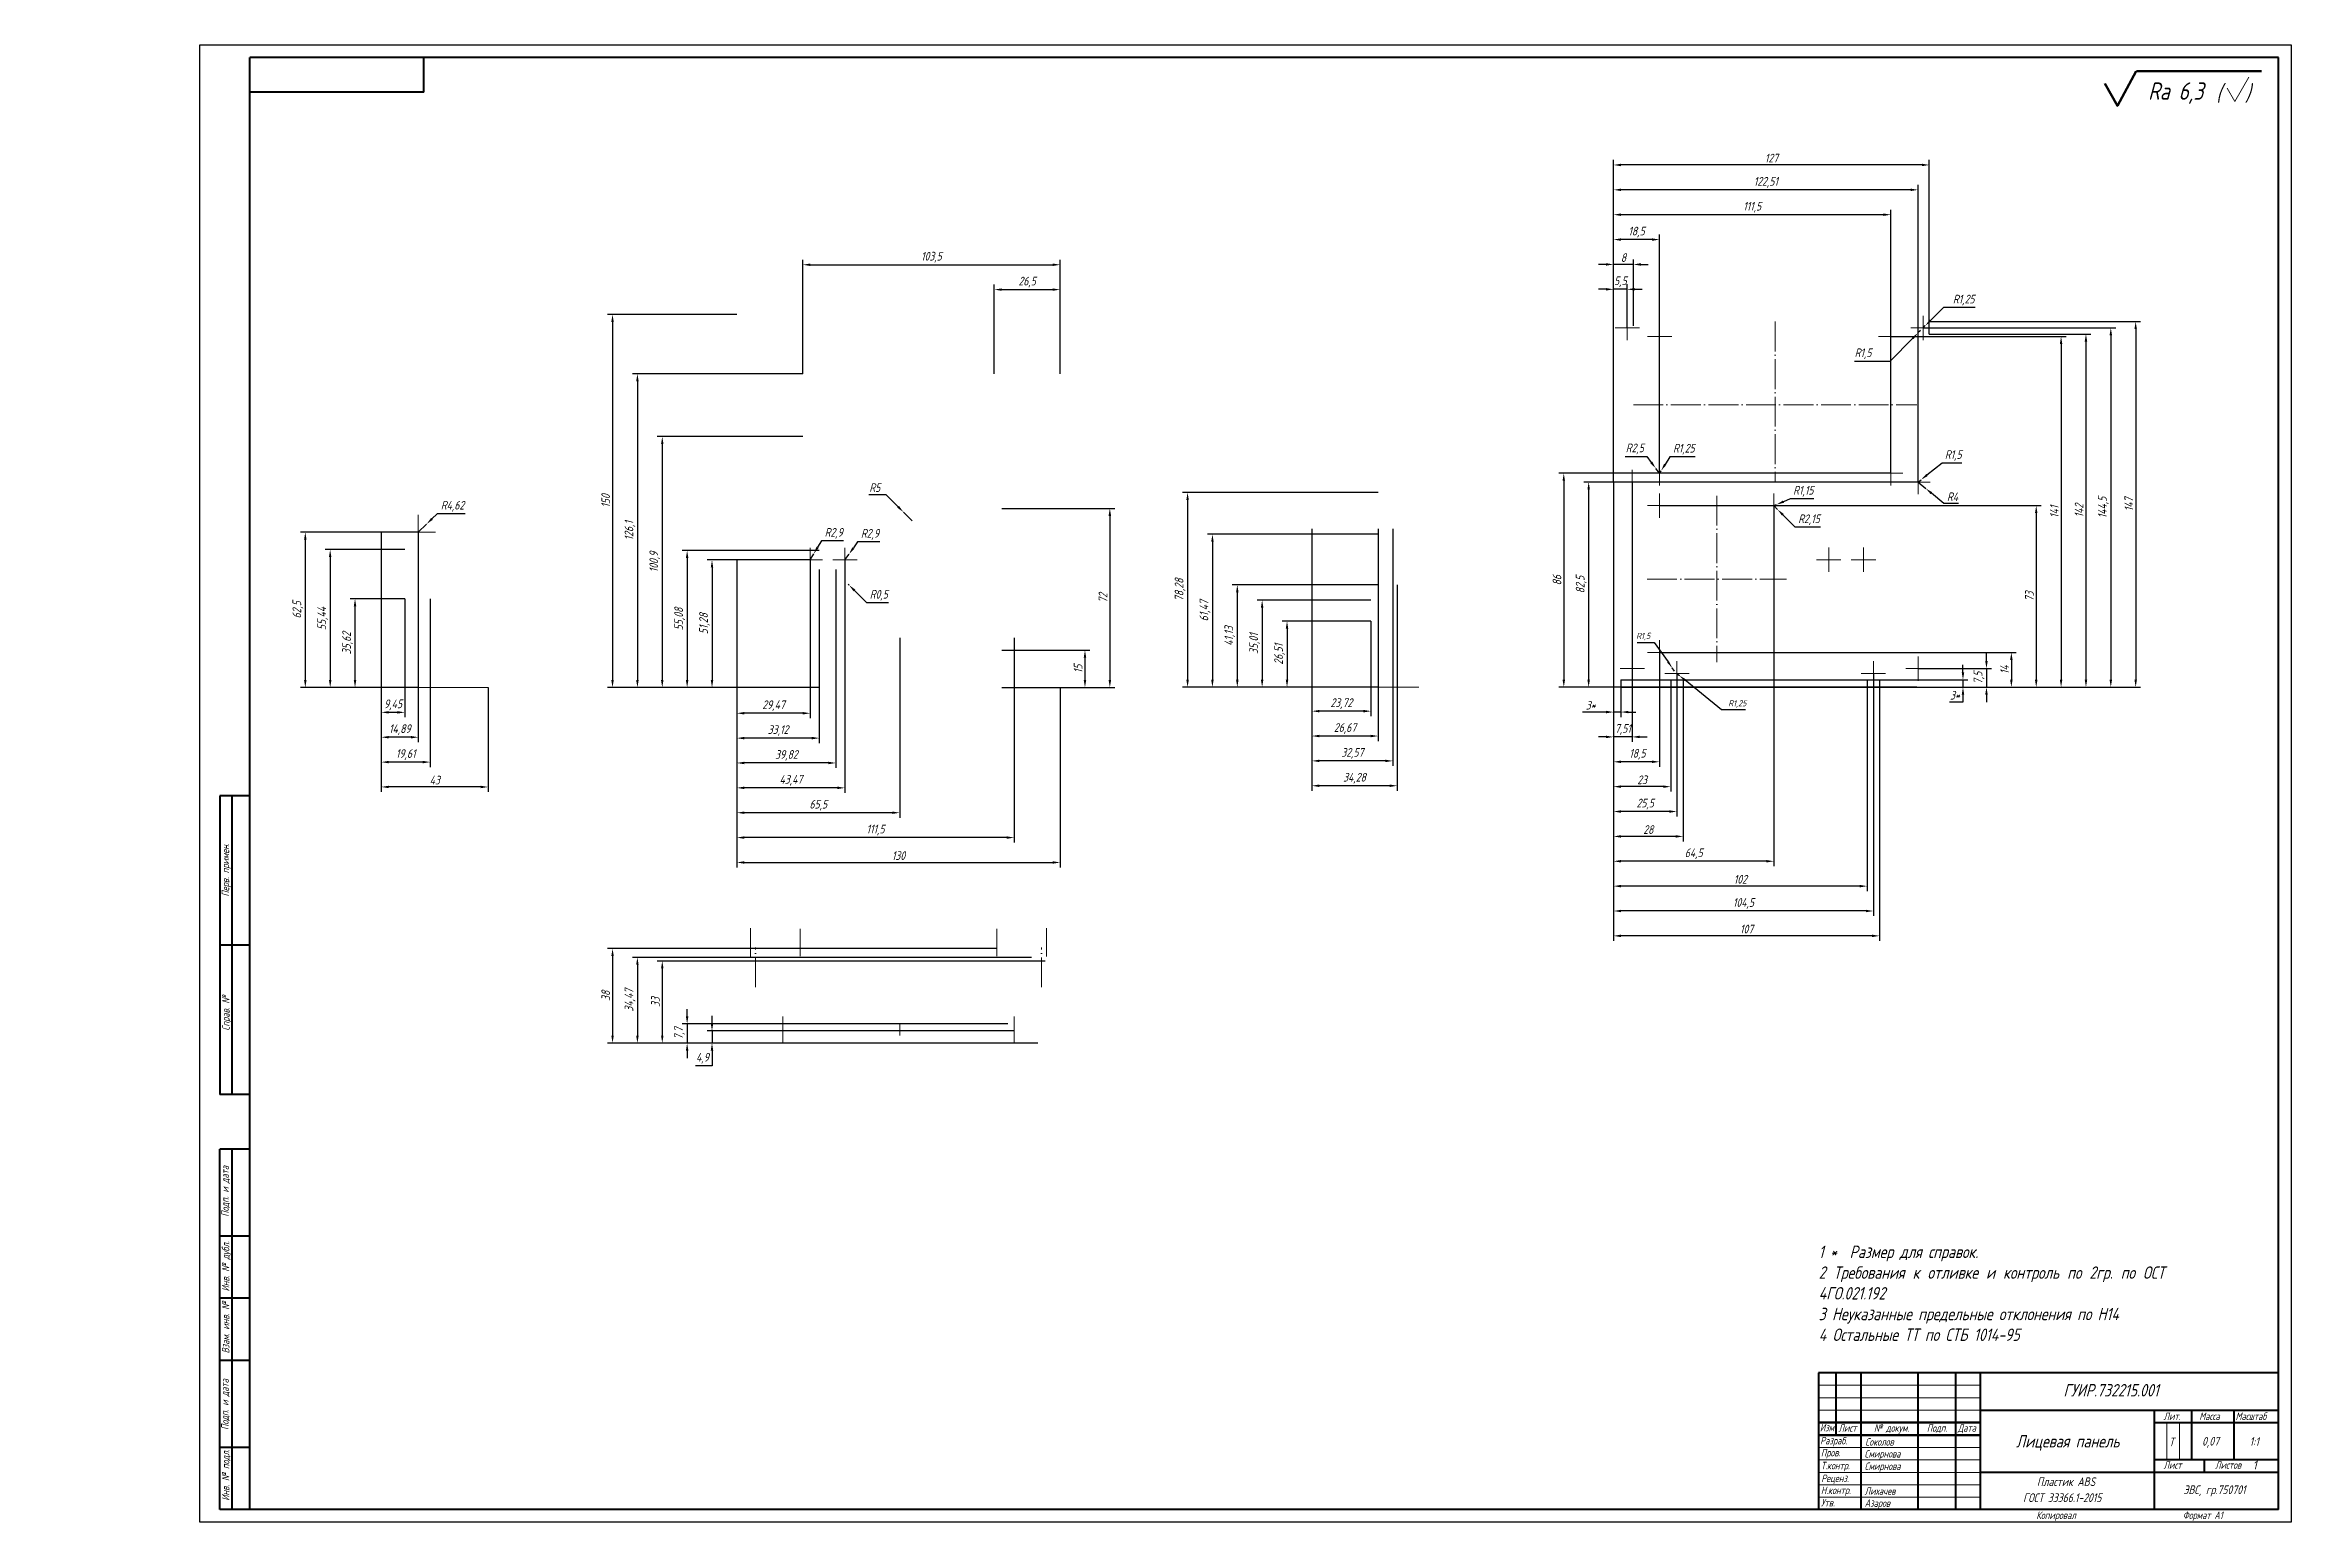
# Paper-space layout 'А1' of a CAD drawing. Header units: millimetres. Extents: x -63 to 840, y -1 to 593.
import ezdxf

# ---------------------------------------------------------------- set-up
doc = ezdxf.new("R2010")
doc.units = ezdxf.units.MM
doc.header["$LTSCALE"] = 0.5
doc.linetypes.add('ACAD_ISO04W100', pattern=[30, 24, -3, 0, -3])
doc.layers.get('0').update_dxf_attribs({"lineweight": 15})
for name, color, linetype in [('KONTUR', 7, 'Continuous'), ('PDF _Геометрия', 7, 'Continuous'), ('PDF _Сплошная заливка', 7, 'Continuous')]:
    doc.layers.add(name, color=color, linetype=linetype)
for name, color, linetype, lineweight in [('Основная', 7, 'Continuous', 40), ('текст', 7, 'Continuous', 30), ('тонкая', 7, 'Continuous', 20), ('штрих-пунктир', 7, 'ACAD_ISO04W100', 15)]:
    doc.layers.add(name, color=color, linetype=linetype, lineweight=lineweight)
doc.styles.add('GOST type A0', font='', dxfattribs={"oblique": 15, "height": 3.5})
doc.styles.get("Standard").update_dxf_attribs({"font": 'isocpeui.ttf', "width": 0.9})
doc.styles.get('GOST type A0').set_extended_font_data('GOST type A')
doc.dimstyles.new('GOST type A', dxfattribs={"dimtxt": 3.5, "dimasz": 3, "dimexe": 2, "dimexo": 0, "dimgap": 1, "dimtad": 1, "dimtoh": 1, "dimtxsty": 'GOST type A0', "dimcen": 0, "dimazin": 2, "dimtfac": 1, "dimtmove": 0, "dimatfit": 3, "dimfxl": 1, "dimarcsym": 0})

psp = doc.layouts.new('А1')

# ---------------------------------------------------------------- texts
at = {"style": 'GOST type A0', "oblique": 15}
for s, p in [('ГОСТ 33366.1-2015', (732.395, 7.29)), ('Пластик ABS', (737.981, 13.721))]:
    psp.add_text(s, height=3.5, dxfattribs=at).set_placement(p)
at = {"insert": (782.712, 578.175), "char_height": 7, "attachment_point": 1, "style": 'GOST type A0'}
psp.add_mtext_dynamic_manual_height_columns('Ra 6,3', width=46.57321, gutter_width=50, heights=[0], dxfattribs=at)
at = {"insert": (824.853, 23.906), "char_height": 3.5, "attachment_point": 1}
psp.add_mtext_dynamic_manual_height_columns('1', width=12.75666, gutter_width=50, heights=[0], dxfattribs=at)
at = {"layer": 'текст', "style": 'GOST type A0', "oblique": 15}
for s, p in [('Перв. примен.', (10.96, 250.743)), ('Справ. №', (11.115, 196.858)), ('Подп. и дата', (10.781, 122.001)), ('Инв. № дубл.', (11.025, 91.976)), ('Взам. инв. №', (11.025, 67.049)), ('Подп. и дата', (10.731, 36.264)), ('Инв. № подл.', (11.025, 7.798))]:
    psp.add_text(s, height=3, rotation=90, dxfattribs=at).set_placement(p)
for s, p in [('Изм', (650.709, 35.728)), ('Лист', (658.184, 35.577)), ('№ докум. ', (672.468, 35.577)), ('Подп.', (693.72, 35.577)), ('Дата', (706.172, 35.577)), ('Лит.', (788.925, 40.296)), ('Масса', (803.3, 40.296)), ('Масштаб', (817.892, 40.296)), ('Разраб.', (650.825, 30.477)), ('Пров.', (651.126, 25.645)), ('Реценз.', (651.249, 15.33)), ('Т.контр.', (651.126, 20.45)), ('Лист', (788.925, 20.682)), ('Листов', (809.649, 20.682)), ('Н.контр.', (651.126, 10.527)), ('Утв.', (651.126, 5.508)), ('Копировал', (737.743, 0.481)), ('Формат А1', (796.671, 0.481))]:
    psp.add_text(s, height=3, dxfattribs=at).set_placement(p)
at = {"layer": 'тонкая', "style": 'GOST type A0', "oblique": 15}
for s, p in [('Т', (791.108, 29.701)), ('0,07', (804.408, 29.984)), ('1:1', (823.504, 29.861))]:
    psp.add_text(s, height=3.5, dxfattribs=at).set_placement(p)
at = {"layer": 'тонкая', "insert": (650.207, 110.399), "char_height": 5, "width": 144.14022, "attachment_point": 1, "style": 'GOST type A0'}
psp.add_mtext('\\pxqj,t1;1 *  Размер для справок.\\P\\pr1.09015;2 Требования к отливке и контроль по 2гр. по ОСТ 4ГО.021.192\\P3 Неуказанные предельные отклонения по H14\\P4 Остальные ТТ по СТБ 1014-95', dxfattribs=at)
at = {"layer": 'тонкая', "attachment_point": 1, "style": 'GOST type A0'}
for s, width, gutter_width, heights, insert, char_height in [('ГУИР.732215.001', 63.42379, 47.884, [2.874], (748.663, 54.746), 5), ('Смирнова', 7.56222, 12.5, [0], (668.669, 28.172), 3), ('Соколов', 7.56222, 12.5, [0], (668.956, 32.969), 3), ('\\pxqc;Лицевая панель', 78.79705, 12.5, [16.729], (710.993, 34.231), 5), ('Смирнова', 7.56222, 12.5, [0], (668.698, 23.202), 3), ('Лихачев', 7.56222, 12.5, [0], (668.698, 13.202), 3), ('ЭВС, гр.750701', 28.58922, 12.5, [2.556], (796.918, 13.985), 3.5), ('Азаров', 7.56222, 12.5, [0], (668.698, 8.357), 3)]:
    psp.add_mtext_dynamic_manual_height_columns(s, width=width, gutter_width=gutter_width, heights=heights, dxfattribs=dict(at, insert=insert, char_height=char_height))

# ---------------------------------------------------------------- blocks, each defined once
blk = doc.blocks.new('*D2')
at = {"color": 0, "lineweight": -2, "transparency": 16777216}
for p, q in [((215.14, 386.12), (215.14, 322.48)), ((244.61, 386.12), (244.61, 322.48)), ((241.61, 324.48), (218.14, 324.48))]:
    blk.add_line(p, q, dxfattribs=at)
at = {"color": 0, "transparency": 16777216}
for points in [[(218.14, 324.98), (218.14, 323.98), (215.14, 324.48)], [(241.61, 324.98), (241.61, 323.98), (244.61, 324.48)]]:
    blk.add_solid(points, dxfattribs=at)
at = {"color": 0, "transparency": 16777216, "insert": (229.88, 327.5), "char_height": 3.5, "attachment_point": 5, "style": 'GOST type A0'}
blk.add_mtext('29,47', dxfattribs=at)
blk = doc.blocks.new('*D3')
at = {"color": 0, "lineweight": -2, "transparency": 16777216}
for p, q in [((215.14, 382.32), (215.14, 312.48)), ((248.26, 382.32), (248.26, 312.48)), ((245.26, 314.48), (218.14, 314.48))]:
    blk.add_line(p, q, dxfattribs=at)
at = {"color": 0, "transparency": 16777216}
for points in [[(218.14, 314.98), (218.14, 313.98), (215.14, 314.48)], [(245.26, 314.98), (245.26, 313.98), (248.26, 314.48)]]:
    blk.add_solid(points, dxfattribs=at)
at = {"color": 0, "transparency": 16777216, "insert": (231.7, 317.5), "char_height": 3.5, "attachment_point": 5, "style": 'GOST type A0'}
blk.add_mtext('33,12', dxfattribs=at)
blk = doc.blocks.new('*D4')
at = {"color": 0, "lineweight": -2, "transparency": 16777216}
for p, q in [((215.14, 382.32), (215.14, 302.48)), ((254.96, 382.32), (254.96, 302.48)), ((251.96, 304.48), (218.14, 304.48))]:
    blk.add_line(p, q, dxfattribs=at)
at = {"color": 0, "transparency": 16777216}
for points in [[(218.14, 304.98), (218.14, 303.98), (215.14, 304.48)], [(251.96, 304.98), (251.96, 303.98), (254.96, 304.48)]]:
    blk.add_solid(points, dxfattribs=at)
at = {"color": 0, "transparency": 16777216, "insert": (235.05, 307.5), "char_height": 3.5, "attachment_point": 5, "style": 'GOST type A0'}
blk.add_mtext('39,82', dxfattribs=at)
blk = doc.blocks.new('*D55')
at = {"color": 0, "lineweight": -2, "transparency": 16777216}
for p, q in [((215.14, 386.12), (215.14, 292.48)), ((258.61, 386.12), (258.61, 292.48)), ((255.61, 294.48), (218.14, 294.48))]:
    blk.add_line(p, q, dxfattribs=at)
at = {"color": 0, "transparency": 16777216}
for points in [[(218.14, 294.98), (218.14, 293.98), (215.14, 294.48)], [(255.61, 294.98), (255.61, 293.98), (258.61, 294.48)]]:
    blk.add_solid(points, dxfattribs=at)
at = {"color": 0, "transparency": 16777216, "insert": (236.88, 297.5), "char_height": 3.5, "attachment_point": 5, "style": 'GOST type A0'}
blk.add_mtext('43,47', dxfattribs=at)
blk = doc.blocks.new('*D56')
at = {"color": 0, "lineweight": -2, "transparency": 16777216}
for p, q in [((215.14, 354.84), (215.14, 282.48)), ((280.64, 354.84), (280.64, 282.48)), ((277.64, 284.48), (218.14, 284.48))]:
    blk.add_line(p, q, dxfattribs=at)
at = {"color": 0, "transparency": 16777216}
for points in [[(218.14, 284.98), (218.14, 283.98), (215.14, 284.48)], [(277.64, 284.98), (277.64, 283.98), (280.64, 284.48)]]:
    blk.add_solid(points, dxfattribs=at)
at = {"color": 0, "transparency": 16777216, "insert": (247.89, 287.5), "char_height": 3.5, "attachment_point": 5, "style": 'GOST type A0'}
blk.add_mtext('65,5', dxfattribs=at)
blk = doc.blocks.new('*D57')
at = {"color": 0, "lineweight": -2, "transparency": 16777216}
for p, q in [((215.14, 354.84), (215.14, 272.48)), ((326.64, 354.84), (326.64, 272.48)), ((323.64, 274.48), (218.14, 274.48))]:
    blk.add_line(p, q, dxfattribs=at)
at = {"color": 0, "transparency": 16777216}
for points in [[(218.14, 274.98), (218.14, 273.98), (215.14, 274.48)], [(323.64, 274.98), (323.64, 273.98), (326.64, 274.48)]]:
    blk.add_solid(points, dxfattribs=at)
at = {"color": 0, "transparency": 16777216, "insert": (270.89, 277.5), "char_height": 3.5, "attachment_point": 5, "style": 'GOST type A0'}
blk.add_mtext('111,5', dxfattribs=at)
blk = doc.blocks.new('*D58')
at = {"color": 0, "lineweight": -2, "transparency": 16777216}
for p, q in [((215.14, 334.84), (215.14, 262.48)), ((345.14, 334.84), (345.14, 262.48)), ((218.14, 264.48), (342.14, 264.48))]:
    blk.add_line(p, q, dxfattribs=at)
at = {"color": 0, "transparency": 16777216}
for points in [[(218.14, 264.98), (218.14, 263.98), (215.14, 264.48)], [(342.14, 264.98), (342.14, 263.98), (345.14, 264.48)]]:
    blk.add_solid(points, dxfattribs=at)
at = {"color": 0, "transparency": 16777216, "insert": (280.14, 267.23), "char_height": 3.5, "attachment_point": 5, "style": 'GOST type A0'}
blk.add_mtext('130', dxfattribs=at)
blk = doc.blocks.new('*D59')
at = {"color": 0, "lineweight": -2, "transparency": 16777216}
for p, q in [((244.61, 386.12), (203.14, 386.12)), ((205.14, 383.12), (205.14, 337.84)), ((244.61, 334.84), (203.14, 334.84))]:
    blk.add_line(p, q, dxfattribs=at)
at = {"color": 0, "transparency": 16777216}
for points in [[(204.64, 383.12), (205.64, 383.12), (205.14, 386.12)], [(204.64, 337.84), (205.64, 337.84), (205.14, 334.84)]]:
    blk.add_solid(points, dxfattribs=at)
at = {"color": 0, "transparency": 16777216, "insert": (202.13, 360.48), "char_height": 3.5, "attachment_point": 5, "rotation": 90, "style": 'GOST type A0'}
blk.add_mtext('51,28', dxfattribs=at)
blk = doc.blocks.new('*D60')
at = {"color": 0, "lineweight": -2, "transparency": 16777216}
for p, q in [((248.26, 389.92), (193.14, 389.92)), ((195.14, 386.92), (195.14, 337.84)), ((248.26, 334.84), (193.14, 334.84))]:
    blk.add_line(p, q, dxfattribs=at)
at = {"color": 0, "transparency": 16777216}
for points in [[(194.64, 386.92), (195.64, 386.92), (195.14, 389.92)], [(194.64, 337.84), (195.64, 337.84), (195.14, 334.84)]]:
    blk.add_solid(points, dxfattribs=at)
at = {"color": 0, "transparency": 16777216, "insert": (192.13, 362.38), "char_height": 3.5, "attachment_point": 5, "rotation": 90, "style": 'GOST type A0'}
blk.add_mtext('55,08', dxfattribs=at)
blk = doc.blocks.new('*D61')
at = {"color": 0, "lineweight": -2, "transparency": 16777216}
for p, q in [((241.64, 435.74), (183.14, 435.74)), ((185.14, 432.74), (185.14, 337.84)), ((241.64, 334.84), (183.14, 334.84))]:
    blk.add_line(p, q, dxfattribs=at)
at = {"color": 0, "transparency": 16777216}
for points in [[(184.64, 432.74), (185.64, 432.74), (185.14, 435.74)], [(184.64, 337.84), (185.64, 337.84), (185.14, 334.84)]]:
    blk.add_solid(points, dxfattribs=at)
at = {"color": 0, "transparency": 16777216, "insert": (182.13, 385.29), "char_height": 3.5, "attachment_point": 5, "rotation": 90, "style": 'GOST type A0'}
blk.add_mtext('100,9', dxfattribs=at)
blk = doc.blocks.new('*D62')
at = {"color": 0, "lineweight": -2, "transparency": 16777216}
for p, q in [((241.64, 460.94), (173.14, 460.94)), ((175.14, 457.94), (175.14, 337.84)), ((241.64, 334.84), (173.14, 334.84))]:
    blk.add_line(p, q, dxfattribs=at)
at = {"color": 0, "transparency": 16777216}
for points in [[(174.64, 457.94), (175.64, 457.94), (175.14, 460.94)], [(174.64, 337.84), (175.64, 337.84), (175.14, 334.84)]]:
    blk.add_solid(points, dxfattribs=at)
at = {"color": 0, "transparency": 16777216, "insert": (172.13, 397.89), "char_height": 3.5, "attachment_point": 5, "rotation": 90, "style": 'GOST type A0'}
blk.add_mtext('126,1', dxfattribs=at)
blk = doc.blocks.new('*D63')
at = {"color": 0, "lineweight": -2, "transparency": 16777216}
for p, q in [((215.14, 484.84), (163.14, 484.84)), ((165.14, 481.84), (165.14, 337.84)), ((215.14, 334.84), (163.14, 334.84))]:
    blk.add_line(p, q, dxfattribs=at)
at = {"color": 0, "transparency": 16777216}
for points in [[(164.64, 481.84), (165.64, 481.84), (165.14, 484.84)], [(164.64, 337.84), (165.64, 337.84), (165.14, 334.84)]]:
    blk.add_solid(points, dxfattribs=at)
at = {"color": 0, "transparency": 16777216, "insert": (162.39, 409.84), "char_height": 3.5, "attachment_point": 5, "rotation": 90, "style": 'GOST type A0'}
blk.add_mtext('150', dxfattribs=at)
blk = doc.blocks.new('*D5')
at = {"color": 0, "lineweight": -2, "transparency": 16777216}
for p, q in [((72.14, 370.47), (72.14, 322.84)), ((81.59, 370.47), (81.59, 322.84)), ((78.59, 324.84), (75.14, 324.84))]:
    blk.add_line(p, q, dxfattribs=at)
at = {"color": 0, "transparency": 16777216}
for points in [[(75.14, 325.34), (75.14, 324.34), (72.14, 324.84)], [(78.59, 325.34), (78.59, 324.34), (81.59, 324.84)]]:
    blk.add_solid(points, dxfattribs=at)
at = {"color": 0, "transparency": 16777216, "insert": (76.87, 327.86), "char_height": 3.5, "attachment_point": 5, "style": 'GOST type A0'}
blk.add_mtext('9,45', dxfattribs=at)
blk = doc.blocks.new('*D6')
at = {"color": 0, "lineweight": -2, "transparency": 16777216}
for p, q in [((72.14, 397.34), (72.14, 312.84)), ((87.03, 397.34), (87.03, 312.84)), ((84.03, 314.84), (75.14, 314.84))]:
    blk.add_line(p, q, dxfattribs=at)
at = {"color": 0, "transparency": 16777216}
for points in [[(75.14, 315.34), (75.14, 314.34), (72.14, 314.84)], [(84.03, 315.34), (84.03, 314.34), (87.03, 314.84)]]:
    blk.add_solid(points, dxfattribs=at)
at = {"color": 0, "transparency": 16777216, "insert": (79.59, 317.86), "char_height": 3.5, "attachment_point": 5, "style": 'GOST type A0'}
blk.add_mtext('14,89', dxfattribs=at)
blk = doc.blocks.new('*D7')
at = {"color": 0, "lineweight": -2, "transparency": 16777216}
for p, q in [((72.14, 370.47), (72.14, 302.84)), ((91.75, 370.47), (91.75, 302.84)), ((88.75, 304.84), (75.14, 304.84))]:
    blk.add_line(p, q, dxfattribs=at)
at = {"color": 0, "transparency": 16777216}
for points in [[(75.14, 305.34), (75.14, 304.34), (72.14, 304.84)], [(88.75, 305.34), (88.75, 304.34), (91.75, 304.84)]]:
    blk.add_solid(points, dxfattribs=at)
at = {"color": 0, "transparency": 16777216, "insert": (81.95, 307.86), "char_height": 3.5, "attachment_point": 5, "style": 'GOST type A0'}
blk.add_mtext('19,61', dxfattribs=at)
blk = doc.blocks.new('*D8')
at = {"color": 0, "lineweight": -2, "transparency": 16777216}
for p, q in [((81.59, 370.47), (59.58, 370.47)), ((61.58, 337.84), (61.58, 367.47)), ((81.59, 334.84), (59.58, 334.84))]:
    blk.add_line(p, q, dxfattribs=at)
at = {"color": 0, "transparency": 16777216}
for points in [[(61.08, 367.47), (62.08, 367.47), (61.58, 370.47)], [(61.08, 337.84), (62.08, 337.84), (61.58, 334.84)]]:
    blk.add_solid(points, dxfattribs=at)
at = {"color": 0, "transparency": 16777216, "insert": (58.57, 352.65), "char_height": 3.5, "attachment_point": 5, "rotation": 90, "style": 'GOST type A0'}
blk.add_mtext('35,62', dxfattribs=at)
blk = doc.blocks.new('*D9')
at = {"color": 0, "lineweight": -2, "transparency": 16777216}
for p, q in [((81.59, 390.28), (49.58, 390.28)), ((51.58, 387.28), (51.58, 337.84)), ((81.59, 334.84), (49.58, 334.84))]:
    blk.add_line(p, q, dxfattribs=at)
at = {"color": 0, "transparency": 16777216}
for points in [[(51.08, 387.28), (52.08, 387.28), (51.58, 390.28)], [(51.08, 337.84), (52.08, 337.84), (51.58, 334.84)]]:
    blk.add_solid(points, dxfattribs=at)
at = {"color": 0, "transparency": 16777216, "insert": (48.57, 362.56), "char_height": 3.5, "attachment_point": 5, "rotation": 90, "style": 'GOST type A0'}
blk.add_mtext('55,44', dxfattribs=at)
blk = doc.blocks.new('*D10')
at = {"color": 0, "lineweight": -2, "transparency": 16777216}
for p, q in [((87.03, 397.34), (39.58, 397.34)), ((41.58, 394.34), (41.58, 337.84)), ((87.03, 334.84), (39.58, 334.84))]:
    blk.add_line(p, q, dxfattribs=at)
at = {"color": 0, "transparency": 16777216}
for points in [[(41.08, 394.34), (42.08, 394.34), (41.58, 397.34)], [(41.08, 337.84), (42.08, 337.84), (41.58, 334.84)]]:
    blk.add_solid(points, dxfattribs=at)
at = {"color": 0, "transparency": 16777216, "insert": (38.57, 366.09), "char_height": 3.5, "attachment_point": 5, "rotation": 90, "style": 'GOST type A0'}
blk.add_mtext('62,5', dxfattribs=at)
blk = doc.blocks.new('*D11')
at = {"color": 0, "lineweight": -2, "transparency": 16777216}
for p, q in [((72.14, 334.84), (72.14, 292.84)), ((115.14, 334.84), (115.14, 292.84)), ((112.14, 294.84), (75.14, 294.84))]:
    blk.add_line(p, q, dxfattribs=at)
at = {"color": 0, "transparency": 16777216}
for points in [[(75.14, 295.34), (75.14, 294.34), (72.14, 294.84)], [(112.14, 295.34), (112.14, 294.34), (115.14, 294.84)]]:
    blk.add_solid(points, dxfattribs=at)
at = {"color": 0, "transparency": 16777216, "insert": (93.64, 297.59), "char_height": 3.5, "attachment_point": 5, "style": 'GOST type A0'}
blk.add_mtext('43', dxfattribs=at)
blk = doc.blocks.new('*D12')
at = {"color": 0, "lineweight": -2, "transparency": 16777216}
for p, q in [((446.4, 361.46), (446.4, 323.32)), ((470.12, 361.46), (470.12, 323.32)), ((467.12, 325.32), (449.4, 325.32))]:
    blk.add_line(p, q, dxfattribs=at)
at = {"color": 0, "transparency": 16777216}
for points in [[(449.4, 325.82), (449.4, 324.82), (446.4, 325.32)], [(467.12, 325.82), (467.12, 324.82), (470.12, 325.32)]]:
    blk.add_solid(points, dxfattribs=at)
at = {"color": 0, "transparency": 16777216, "insert": (458.26, 328.33), "char_height": 3.5, "attachment_point": 5, "style": 'GOST type A0'}
blk.add_mtext('23,72', dxfattribs=at)
blk = doc.blocks.new('*D13')
at = {"color": 0, "lineweight": -2, "transparency": 16777216}
for p, q in [((446.4, 398.68), (446.4, 313.32)), ((473.07, 398.68), (473.07, 313.32)), ((470.07, 315.32), (449.4, 315.32))]:
    blk.add_line(p, q, dxfattribs=at)
at = {"color": 0, "transparency": 16777216}
for points in [[(449.4, 315.82), (449.4, 314.82), (446.4, 315.32)], [(470.07, 315.82), (470.07, 314.82), (473.07, 315.32)]]:
    blk.add_solid(points, dxfattribs=at)
at = {"color": 0, "transparency": 16777216, "insert": (459.73, 318.33), "char_height": 3.5, "attachment_point": 5, "style": 'GOST type A0'}
blk.add_mtext('26,67', dxfattribs=at)
blk = doc.blocks.new('*D14')
at = {"color": 0, "lineweight": -2, "transparency": 16777216}
for p, q in [((446.4, 398.68), (446.4, 303.32)), ((478.97, 398.68), (478.97, 303.32)), ((475.97, 305.32), (449.4, 305.32))]:
    blk.add_line(p, q, dxfattribs=at)
at = {"color": 0, "transparency": 16777216}
for points in [[(449.4, 305.82), (449.4, 304.82), (446.4, 305.32)], [(475.97, 305.82), (475.97, 304.82), (478.97, 305.32)]]:
    blk.add_solid(points, dxfattribs=at)
at = {"color": 0, "transparency": 16777216, "insert": (462.68, 308.33), "char_height": 3.5, "attachment_point": 5, "style": 'GOST type A0'}
blk.add_mtext('32,57', dxfattribs=at)
blk = doc.blocks.new('*D15')
at = {"color": 0, "lineweight": -2, "transparency": 16777216}
for p, q in [((446.4, 376.11), (446.4, 293.32)), ((480.68, 376.11), (480.68, 293.32)), ((477.68, 295.32), (449.4, 295.32))]:
    blk.add_line(p, q, dxfattribs=at)
at = {"color": 0, "transparency": 16777216}
for points in [[(449.4, 295.82), (449.4, 294.82), (446.4, 295.32)], [(477.68, 295.82), (477.68, 294.82), (480.68, 295.32)]]:
    blk.add_solid(points, dxfattribs=at)
at = {"color": 0, "transparency": 16777216, "insert": (463.54, 298.33), "char_height": 3.5, "attachment_point": 5, "style": 'GOST type A0'}
blk.add_mtext('34,28', dxfattribs=at)
blk = doc.blocks.new('*D16')
at = {"color": 0, "lineweight": -2, "transparency": 16777216}
for p, q in [((470.12, 361.46), (434.4, 361.46)), ((436.4, 358.46), (436.4, 337.96)), ((470.12, 334.96), (434.4, 334.96))]:
    blk.add_line(p, q, dxfattribs=at)
at = {"color": 0, "transparency": 16777216}
for points in [[(435.9, 358.46), (436.9, 358.46), (436.4, 361.46)], [(435.9, 337.96), (436.9, 337.96), (436.4, 334.96)]]:
    blk.add_solid(points, dxfattribs=at)
at = {"color": 0, "transparency": 16777216, "insert": (433.39, 348.21), "char_height": 3.5, "attachment_point": 5, "rotation": 90, "style": 'GOST type A0'}
blk.add_mtext('26,51', dxfattribs=at)
blk = doc.blocks.new('*D17')
at = {"color": 0, "lineweight": -2, "transparency": 16777216}
for p, q in [((470.12, 369.96), (424.4, 369.96)), ((426.4, 366.96), (426.4, 337.96)), ((470.12, 334.96), (424.4, 334.96))]:
    blk.add_line(p, q, dxfattribs=at)
at = {"color": 0, "transparency": 16777216}
for points in [[(425.9, 366.96), (426.9, 366.96), (426.4, 369.96)], [(425.9, 337.96), (426.9, 337.96), (426.4, 334.96)]]:
    blk.add_solid(points, dxfattribs=at)
at = {"color": 0, "transparency": 16777216, "insert": (423.39, 352.46), "char_height": 3.5, "attachment_point": 5, "rotation": 90, "style": 'GOST type A0'}
blk.add_mtext('35,01', dxfattribs=at)
blk = doc.blocks.new('*D18')
at = {"color": 0, "lineweight": -2, "transparency": 16777216}
for p, q in [((473.07, 376.09), (414.4, 376.09)), ((416.4, 373.09), (416.4, 337.96)), ((473.07, 334.96), (414.4, 334.96))]:
    blk.add_line(p, q, dxfattribs=at)
at = {"color": 0, "transparency": 16777216}
for points in [[(415.9, 373.09), (416.9, 373.09), (416.4, 376.09)], [(415.9, 337.96), (416.9, 337.96), (416.4, 334.96)]]:
    blk.add_solid(points, dxfattribs=at)
at = {"color": 0, "transparency": 16777216, "insert": (413.39, 355.52), "char_height": 3.5, "attachment_point": 5, "rotation": 90, "style": 'GOST type A0'}
blk.add_mtext('41,13', dxfattribs=at)
blk = doc.blocks.new('*D19')
at = {"color": 0, "lineweight": -2, "transparency": 16777216}
for p, q in [((473.06, 396.43), (404.4, 396.43)), ((406.4, 393.43), (406.4, 337.96)), ((473.07, 334.96), (404.4, 334.96))]:
    blk.add_line(p, q, dxfattribs=at)
at = {"color": 0, "transparency": 16777216}
for points in [[(405.9, 393.43), (406.9, 393.43), (406.4, 396.43)], [(405.9, 337.96), (406.9, 337.96), (406.4, 334.96)]]:
    blk.add_solid(points, dxfattribs=at)
at = {"color": 0, "transparency": 16777216, "insert": (403.39, 365.69), "char_height": 3.5, "attachment_point": 5, "rotation": 90, "style": 'GOST type A0'}
blk.add_mtext('61,47', dxfattribs=at)
blk = doc.blocks.new('*D20')
at = {"color": 0, "lineweight": -2, "transparency": 16777216}
for p, q in [((473.07, 413.23), (394.4, 413.23)), ((396.4, 410.23), (396.4, 337.96)), ((473.07, 334.96), (394.4, 334.96))]:
    blk.add_line(p, q, dxfattribs=at)
at = {"color": 0, "transparency": 16777216}
for points in [[(395.9, 410.23), (396.9, 410.23), (396.4, 413.23)], [(395.9, 337.96), (396.9, 337.96), (396.4, 334.96)]]:
    blk.add_solid(points, dxfattribs=at)
at = {"color": 0, "transparency": 16777216, "insert": (393.39, 374.1), "char_height": 3.5, "attachment_point": 5, "rotation": 90, "style": 'GOST type A0'}
blk.add_mtext('78,28', dxfattribs=at)
blk = doc.blocks.new('*D21')
at = {"color": 0, "lineweight": -2, "transparency": 16777216}
for p, q in [((567.71, 337.96), (567.71, 322.96)), ((570.71, 337.96), (570.71, 322.96)), ((564.71, 324.96), (555.27, 324.96)), ((570.71, 324.96), (567.71, 324.96)), ((573.71, 324.96), (576.71, 324.96))]:
    blk.add_line(p, q, dxfattribs=at)
at = {"color": 0, "transparency": 16777216}
for points in [[(564.71, 325.46), (564.71, 324.46), (567.71, 324.96)], [(573.71, 325.46), (573.71, 324.46), (570.71, 324.96)]]:
    blk.add_solid(points, dxfattribs=at)
at = {"color": 0, "transparency": 16777216, "insert": (558.49, 327.71), "char_height": 3.5, "attachment_point": 5, "style": 'GOST type A0'}
blk.add_mtext('3*', dxfattribs=at)
blk = doc.blocks.new('*D22')
at = {"color": 0, "lineweight": -2, "transparency": 16777216}
for p, q in [((567.71, 417.46), (567.71, 312.96)), ((575.22, 417.46), (575.22, 312.96)), ((564.71, 314.96), (561.71, 314.96)), ((575.22, 314.96), (567.71, 314.96)), ((578.22, 314.96), (581.22, 314.96))]:
    blk.add_line(p, q, dxfattribs=at)
at = {"color": 0, "transparency": 16777216}
for points in [[(564.71, 315.46), (564.71, 314.46), (567.71, 314.96)], [(578.22, 315.46), (578.22, 314.46), (575.22, 314.96)]]:
    blk.add_solid(points, dxfattribs=at)
at = {"color": 0, "transparency": 16777216, "insert": (571.47, 317.97), "char_height": 3.5, "attachment_point": 5, "style": 'GOST type A0'}
blk.add_mtext('7,51', dxfattribs=at)
blk = doc.blocks.new('*D23')
at = {"color": 0, "lineweight": -2, "transparency": 16777216}
for p, q in [((567.71, 475.96), (567.71, 516.96)), ((583.21, 514.96), (570.71, 514.96)), ((586.21, 420.96), (586.21, 516.96))]:
    blk.add_line(p, q, dxfattribs=at)
at = {"color": 0, "transparency": 16777216}
for points in [[(570.71, 515.46), (570.71, 514.46), (567.71, 514.96)], [(583.21, 515.46), (583.21, 514.46), (586.21, 514.96)]]:
    blk.add_solid(points, dxfattribs=at)
at = {"color": 0, "transparency": 16777216, "insert": (576.96, 517.97), "char_height": 3.5, "attachment_point": 5, "style": 'GOST type A0'}
blk.add_mtext('18,5', dxfattribs=at)
blk = doc.blocks.new('*D24')
at = {"color": 0, "lineweight": -2, "transparency": 16777216}
for p, q in [((567.71, 337.96), (567.71, 292.96)), ((590.71, 337.96), (590.71, 292.96)), ((587.71, 294.96), (570.71, 294.96))]:
    blk.add_line(p, q, dxfattribs=at)
at = {"color": 0, "transparency": 16777216}
for points in [[(570.71, 295.46), (570.71, 294.46), (567.71, 294.96)], [(587.71, 295.46), (587.71, 294.46), (590.71, 294.96)]]:
    blk.add_solid(points, dxfattribs=at)
at = {"color": 0, "transparency": 16777216, "insert": (579.21, 297.71), "char_height": 3.5, "attachment_point": 5, "style": 'GOST type A0'}
blk.add_mtext('23', dxfattribs=at)
blk = doc.blocks.new('*D25')
at = {"color": 0, "lineweight": -2, "transparency": 16777216}
for p, q in [((567.71, 340.46), (567.71, 282.96)), ((593.21, 340.46), (593.21, 282.96)), ((590.21, 284.96), (570.71, 284.96))]:
    blk.add_line(p, q, dxfattribs=at)
at = {"color": 0, "transparency": 16777216}
for points in [[(570.71, 285.46), (570.71, 284.46), (567.71, 284.96)], [(590.21, 285.46), (590.21, 284.46), (593.21, 284.96)]]:
    blk.add_solid(points, dxfattribs=at)
at = {"color": 0, "transparency": 16777216, "insert": (580.46, 287.97), "char_height": 3.5, "attachment_point": 5, "style": 'GOST type A0'}
blk.add_mtext('25,5', dxfattribs=at)
blk = doc.blocks.new('*D26')
at = {"color": 0, "lineweight": -2, "transparency": 16777216}
for p, q in [((567.71, 337.96), (567.71, 272.96)), ((595.71, 337.96), (595.71, 272.96)), ((592.71, 274.96), (570.71, 274.96))]:
    blk.add_line(p, q, dxfattribs=at)
at = {"color": 0, "transparency": 16777216}
for points in [[(570.71, 275.46), (570.71, 274.46), (567.71, 274.96)], [(592.71, 275.46), (592.71, 274.46), (595.71, 274.96)]]:
    blk.add_solid(points, dxfattribs=at)
at = {"color": 0, "transparency": 16777216, "insert": (581.71, 277.71), "char_height": 3.5, "attachment_point": 5, "style": 'GOST type A0'}
blk.add_mtext('28', dxfattribs=at)
blk = doc.blocks.new('*D27')
at = {"color": 0, "lineweight": -2, "transparency": 16777216}
for p, q in [((567.71, 407.96), (567.71, 262.96)), ((632.21, 407.96), (632.21, 262.96)), ((629.21, 264.96), (570.71, 264.96))]:
    blk.add_line(p, q, dxfattribs=at)
at = {"color": 0, "transparency": 16777216}
for points in [[(570.71, 265.46), (570.71, 264.46), (567.71, 264.96)], [(629.21, 265.46), (629.21, 264.46), (632.21, 264.96)]]:
    blk.add_solid(points, dxfattribs=at)
at = {"color": 0, "transparency": 16777216, "insert": (599.96, 267.97), "char_height": 3.5, "attachment_point": 5, "style": 'GOST type A0'}
blk.add_mtext('64,5', dxfattribs=at)
blk = doc.blocks.new('*D28')
at = {"color": 0, "lineweight": -2, "transparency": 16777216}
for p, q in [((567.71, 337.96), (567.71, 252.96)), ((669.71, 337.96), (669.71, 252.96)), ((666.71, 254.96), (570.71, 254.96))]:
    blk.add_line(p, q, dxfattribs=at)
at = {"color": 0, "transparency": 16777216}
for points in [[(570.71, 255.46), (570.71, 254.46), (567.71, 254.96)], [(666.71, 255.46), (666.71, 254.46), (669.71, 254.96)]]:
    blk.add_solid(points, dxfattribs=at)
at = {"color": 0, "transparency": 16777216, "insert": (618.71, 257.71), "char_height": 3.5, "attachment_point": 5, "style": 'GOST type A0'}
blk.add_mtext('102', dxfattribs=at)
blk = doc.blocks.new('*D29')
at = {"color": 0, "lineweight": -2, "transparency": 16777216}
for p, q in [((567.71, 337.96), (567.71, 232.96)), ((674.71, 337.96), (674.71, 232.96)), ((671.71, 234.96), (570.71, 234.96))]:
    blk.add_line(p, q, dxfattribs=at)
at = {"color": 0, "transparency": 16777216}
for points in [[(570.71, 235.46), (570.71, 234.46), (567.71, 234.96)], [(671.71, 235.46), (671.71, 234.46), (674.71, 234.96)]]:
    blk.add_solid(points, dxfattribs=at)
at = {"color": 0, "transparency": 16777216, "insert": (621.21, 237.71), "char_height": 3.5, "attachment_point": 5, "style": 'GOST type A0'}
blk.add_mtext('107', dxfattribs=at)
blk = doc.blocks.new('*D30')
at = {"color": 0, "lineweight": -2, "transparency": 16777216}
for p, q in [((567.71, 475.96), (567.71, 526.96)), ((676.21, 524.96), (570.71, 524.96)), ((679.21, 420.96), (679.21, 526.96))]:
    blk.add_line(p, q, dxfattribs=at)
at = {"color": 0, "transparency": 16777216}
for points in [[(570.71, 525.46), (570.71, 524.46), (567.71, 524.96)], [(676.21, 525.46), (676.21, 524.46), (679.21, 524.96)]]:
    blk.add_solid(points, dxfattribs=at)
at = {"color": 0, "transparency": 16777216, "insert": (623.46, 527.97), "char_height": 3.5, "attachment_point": 5, "style": 'GOST type A0'}
blk.add_mtext('111,5', dxfattribs=at)
blk = doc.blocks.new('*D31')
at = {"color": 0, "lineweight": -2, "transparency": 16777216}
for p, q in [((567.71, 417.46), (567.71, 536.96)), ((687.22, 534.96), (570.71, 534.96)), ((690.22, 417.46), (690.22, 536.96))]:
    blk.add_line(p, q, dxfattribs=at)
at = {"color": 0, "transparency": 16777216}
for points in [[(570.71, 535.46), (570.71, 534.46), (567.71, 534.96)], [(687.22, 535.46), (687.22, 534.46), (690.22, 534.96)]]:
    blk.add_solid(points, dxfattribs=at)
at = {"color": 0, "transparency": 16777216, "insert": (628.97, 537.97), "char_height": 3.5, "attachment_point": 5, "style": 'GOST type A0'}
blk.add_mtext('122,51', dxfattribs=at)
blk = doc.blocks.new('*D32')
at = {"color": 0, "lineweight": -2, "transparency": 16777216}
for p, q in [((567.71, 475.96), (567.71, 546.96)), ((691.71, 544.96), (570.71, 544.96)), ((694.71, 476.96), (694.71, 546.96))]:
    blk.add_line(p, q, dxfattribs=at)
at = {"color": 0, "transparency": 16777216}
for points in [[(570.71, 545.46), (570.71, 544.46), (567.71, 544.96)], [(691.71, 545.46), (691.71, 544.46), (694.71, 544.96)]]:
    blk.add_solid(points, dxfattribs=at)
at = {"color": 0, "transparency": 16777216, "insert": (631.21, 547.71), "char_height": 3.5, "attachment_point": 5, "style": 'GOST type A0'}
blk.add_mtext('127', dxfattribs=at)
blk = doc.blocks.new('*D33')
at = {"color": 0, "lineweight": -2, "transparency": 16777216}
for p, q in [((708.25, 340.96), (708.25, 343.96)), ((570.71, 337.96), (710.25, 337.96)), ((570.71, 334.96), (710.25, 334.96)), ((708.25, 337.96), (708.25, 334.96)), ((708.25, 328.96), (702.8, 328.96)), ((708.25, 331.96), (708.25, 328.96))]:
    blk.add_line(p, q, dxfattribs=at)
at = {"color": 0, "transparency": 16777216}
for points in [[(707.75, 340.96), (708.75, 340.96), (708.25, 337.96)], [(707.75, 331.96), (708.75, 331.96), (708.25, 334.96)]]:
    blk.add_solid(points, dxfattribs=at)
at = {"color": 0, "transparency": 16777216, "insert": (705.02, 331.71), "char_height": 3.5, "attachment_point": 5, "style": 'GOST type A0'}
blk.add_mtext('3*', dxfattribs=at)
blk = doc.blocks.new('*D34')
at = {"color": 0, "lineweight": -2, "transparency": 16777216}
for p, q in [((567.71, 340.46), (567.71, 242.96)), ((672.21, 340.46), (672.21, 242.96)), ((669.21, 244.96), (570.71, 244.96))]:
    blk.add_line(p, q, dxfattribs=at)
at = {"color": 0, "transparency": 16777216}
for points in [[(570.71, 245.46), (570.71, 244.46), (567.71, 244.96)], [(669.21, 245.46), (669.21, 244.46), (672.21, 244.96)]]:
    blk.add_solid(points, dxfattribs=at)
at = {"color": 0, "transparency": 16777216, "insert": (619.96, 247.97), "char_height": 3.5, "attachment_point": 5, "style": 'GOST type A0'}
blk.add_mtext('104,5', dxfattribs=at)
blk = doc.blocks.new('*D35')
at = {"color": 0, "lineweight": -2, "transparency": 16777216}
for p, q in [((567.71, 479.46), (567.71, 496.96)), ((573.21, 479.46), (573.21, 496.96)), ((564.71, 494.96), (561.71, 494.96)), ((573.21, 494.96), (567.71, 494.96)), ((576.21, 494.96), (579.21, 494.96))]:
    blk.add_line(p, q, dxfattribs=at)
at = {"color": 0, "transparency": 16777216}
for points in [[(564.71, 495.46), (564.71, 494.46), (567.71, 494.96)], [(576.21, 495.46), (576.21, 494.46), (573.21, 494.96)]]:
    blk.add_solid(points, dxfattribs=at)
at = {"color": 0, "transparency": 16777216, "insert": (570.46, 497.97), "char_height": 3.5, "attachment_point": 5, "style": 'GOST type A0'}
blk.add_mtext('5,5', dxfattribs=at)
blk = doc.blocks.new('*D36')
at = {"color": 0, "lineweight": -2, "transparency": 16777216}
for p, q in [((717.71, 345.46), (717.71, 348.46)), ((690.22, 342.46), (719.71, 342.46)), ((690.22, 334.96), (719.71, 334.96)), ((717.71, 342.46), (717.71, 334.96)), ((717.71, 331.96), (717.71, 328.96))]:
    blk.add_line(p, q, dxfattribs=at)
at = {"color": 0, "transparency": 16777216}
for points in [[(717.21, 345.46), (718.21, 345.46), (717.71, 342.46)], [(717.21, 331.96), (718.21, 331.96), (717.71, 334.96)]]:
    blk.add_solid(points, dxfattribs=at)
at = {"color": 0, "transparency": 16777216, "insert": (714.7, 338.71), "char_height": 3.5, "attachment_point": 5, "rotation": 90, "style": 'GOST type A0'}
blk.add_mtext('7,5', dxfattribs=at)
blk = doc.blocks.new('*D37')
at = {"color": 0, "lineweight": -2, "transparency": 16777216}
for p, q in [((586.21, 348.96), (729.71, 348.96)), ((727.71, 345.96), (727.71, 337.96)), ((632.21, 334.96), (729.71, 334.96))]:
    blk.add_line(p, q, dxfattribs=at)
at = {"color": 0, "transparency": 16777216}
for points in [[(727.21, 345.96), (728.21, 345.96), (727.71, 348.96)], [(727.21, 337.96), (728.21, 337.96), (727.71, 334.96)]]:
    blk.add_solid(points, dxfattribs=at)
at = {"color": 0, "transparency": 16777216, "insert": (724.96, 341.96), "char_height": 3.5, "attachment_point": 5, "rotation": 90, "style": 'GOST type A0'}
blk.add_mtext('14', dxfattribs=at)
blk = doc.blocks.new('*D38')
at = {"color": 0, "lineweight": -2, "transparency": 16777216}
for p, q in [((586.21, 407.96), (739.71, 407.96)), ((737.71, 404.96), (737.71, 337.96)), ((632.21, 334.96), (739.71, 334.96))]:
    blk.add_line(p, q, dxfattribs=at)
at = {"color": 0, "transparency": 16777216}
for points in [[(737.21, 404.96), (738.21, 404.96), (737.71, 407.96)], [(737.21, 337.96), (738.21, 337.96), (737.71, 334.96)]]:
    blk.add_solid(points, dxfattribs=at)
at = {"color": 0, "transparency": 16777216, "insert": (734.96, 371.46), "char_height": 3.5, "attachment_point": 5, "rotation": 90, "style": 'GOST type A0'}
blk.add_mtext('73', dxfattribs=at)
blk = doc.blocks.new('*D39')
at = {"color": 0, "lineweight": -2, "transparency": 16777216}
for p, q in [((690.22, 417.46), (555.71, 417.46)), ((557.71, 414.46), (557.71, 337.96)), ((689.71, 334.96), (555.71, 334.96))]:
    blk.add_line(p, q, dxfattribs=at)
at = {"color": 0, "transparency": 16777216}
for points in [[(557.21, 414.46), (558.21, 414.46), (557.71, 417.46)], [(557.21, 337.96), (558.21, 337.96), (557.71, 334.96)]]:
    blk.add_solid(points, dxfattribs=at)
at = {"color": 0, "transparency": 16777216, "insert": (554.7, 376.21), "char_height": 3.5, "attachment_point": 5, "rotation": 90, "style": 'GOST type A0'}
blk.add_mtext('82,5', dxfattribs=at)
blk = doc.blocks.new('*D40')
at = {"color": 0, "lineweight": -2, "transparency": 16777216}
for p, q in [((679.21, 420.96), (545.71, 420.96)), ((547.71, 417.96), (547.71, 337.96)), ((679.21, 334.96), (545.71, 334.96))]:
    blk.add_line(p, q, dxfattribs=at)
at = {"color": 0, "transparency": 16777216}
for points in [[(547.21, 417.96), (548.21, 417.96), (547.71, 420.96)], [(547.21, 337.96), (548.21, 337.96), (547.71, 334.96)]]:
    blk.add_solid(points, dxfattribs=at)
at = {"color": 0, "transparency": 16777216, "insert": (544.96, 377.96), "char_height": 3.5, "attachment_point": 5, "rotation": 90, "style": 'GOST type A0'}
blk.add_mtext('86', dxfattribs=at)
blk = doc.blocks.new('*D41')
at = {"color": 0, "lineweight": -2, "transparency": 16777216}
for p, q in [((679.21, 475.96), (749.71, 475.96)), ((747.71, 472.96), (747.71, 337.96)), ((679.21, 334.96), (749.71, 334.96))]:
    blk.add_line(p, q, dxfattribs=at)
at = {"color": 0, "transparency": 16777216}
for points in [[(747.21, 472.96), (748.21, 472.96), (747.71, 475.96)], [(747.21, 337.96), (748.21, 337.96), (747.71, 334.96)]]:
    blk.add_solid(points, dxfattribs=at)
at = {"color": 0, "transparency": 16777216, "insert": (744.96, 405.46), "char_height": 3.5, "attachment_point": 5, "rotation": 90, "style": 'GOST type A0'}
blk.add_mtext('141', dxfattribs=at)
blk = doc.blocks.new('*D42')
at = {"color": 0, "lineweight": -2, "transparency": 16777216}
for p, q in [((694.71, 476.96), (759.71, 476.96)), ((757.71, 473.96), (757.71, 337.96)), ((694.71, 334.96), (759.71, 334.96))]:
    blk.add_line(p, q, dxfattribs=at)
at = {"color": 0, "transparency": 16777216}
for points in [[(757.21, 473.96), (758.21, 473.96), (757.71, 476.96)], [(757.21, 337.96), (758.21, 337.96), (757.71, 334.96)]]:
    blk.add_solid(points, dxfattribs=at)
at = {"color": 0, "transparency": 16777216, "insert": (754.96, 405.96), "char_height": 3.5, "attachment_point": 5, "rotation": 90, "style": 'GOST type A0'}
blk.add_mtext('142', dxfattribs=at)
blk = doc.blocks.new('*D43')
at = {"color": 0, "lineweight": -2, "transparency": 16777216}
for p, q in [((692.21, 479.46), (769.71, 479.46)), ((767.71, 476.46), (767.71, 337.96)), ((692.21, 334.96), (769.71, 334.96))]:
    blk.add_line(p, q, dxfattribs=at)
at = {"color": 0, "transparency": 16777216}
for points in [[(767.21, 476.46), (768.21, 476.46), (767.71, 479.46)], [(767.21, 337.96), (768.21, 337.96), (767.71, 334.96)]]:
    blk.add_solid(points, dxfattribs=at)
at = {"color": 0, "transparency": 16777216, "insert": (764.7, 407.21), "char_height": 3.5, "attachment_point": 5, "rotation": 90, "style": 'GOST type A0'}
blk.add_mtext('144,5', dxfattribs=at)
blk = doc.blocks.new('*D44')
at = {"color": 0, "lineweight": -2, "transparency": 16777216}
for p, q in [((694.71, 481.96), (779.71, 481.96)), ((777.71, 478.96), (777.71, 337.96)), ((694.71, 334.96), (779.71, 334.96))]:
    blk.add_line(p, q, dxfattribs=at)
at = {"color": 0, "transparency": 16777216}
for points in [[(777.21, 478.96), (778.21, 478.96), (777.71, 481.96)], [(777.21, 337.96), (778.21, 337.96), (777.71, 334.96)]]:
    blk.add_solid(points, dxfattribs=at)
at = {"color": 0, "transparency": 16777216, "insert": (774.96, 408.46), "char_height": 3.5, "attachment_point": 5, "rotation": 90, "style": 'GOST type A0'}
blk.add_mtext('147', dxfattribs=at)
blk = doc.blocks.new('*D45')
at = {"color": 0, "lineweight": -2, "transparency": 16777216}
for p, q in [((258.61, 386.12), (260.28, 388.5)), ((263.71, 393.42), (261.99, 390.96)), ((272.65, 393.42), (263.71, 393.42))]:
    blk.add_line(p, q, dxfattribs=at)
at = {"color": 0, "transparency": 16777216}
blk.add_solid([(261.58, 391.25), (262.4, 390.67), (260.28, 388.5)], dxfattribs=at)
at = {"color": 0, "transparency": 16777216, "insert": (268.68, 396.43), "char_height": 3.5, "attachment_point": 5, "style": 'GOST type A0'}
blk.add_mtext('R2,9', dxfattribs=at)
blk = doc.blocks.new('*D46')
at = {"color": 0, "lineweight": -2, "transparency": 16777216}
for p, q in [((244.61, 386.12), (246.08, 388.62)), ((249.13, 393.79), (247.61, 391.21)), ((258.06, 393.79), (249.13, 393.79))]:
    blk.add_line(p, q, dxfattribs=at)
at = {"color": 0, "transparency": 16777216}
blk.add_solid([(247.17, 391.46), (248.04, 390.96), (246.08, 388.62)], dxfattribs=at)
at = {"color": 0, "transparency": 16777216, "insert": (254.09, 396.81), "char_height": 3.5, "attachment_point": 5, "style": 'GOST type A0'}
blk.add_mtext('R2,9', dxfattribs=at)
blk = doc.blocks.new('*D47')
at = {"color": 0, "lineweight": -2, "transparency": 16777216}
for p, q in [((590.38, 427.63), (588.47, 424.56)), ((600.57, 427.63), (590.38, 427.63)), ((586.21, 420.96), (586.88, 422.02))]:
    blk.add_line(p, q, dxfattribs=at)
at = {"color": 0, "transparency": 16777216}
blk.add_solid([(588.04, 424.83), (588.89, 424.3), (586.88, 422.02)], dxfattribs=at)
at = {"color": 0, "transparency": 16777216, "insert": (595.98, 430.64), "char_height": 3.5, "attachment_point": 5, "style": 'GOST type A0'}
blk.add_mtext('R1,25', dxfattribs=at)
blk = doc.blocks.new('*D48')
at = {"color": 0, "lineweight": -2, "transparency": 16777216}
for p, q in [((572.42, 427.75), (581.1, 427.75)), ((581.1, 427.75), (582.91, 425.35)), ((586.21, 420.96), (584.71, 422.96))]:
    blk.add_line(p, q, dxfattribs=at)
at = {"color": 0, "transparency": 16777216}
blk.add_solid([(583.31, 425.65), (582.51, 425.05), (584.71, 422.96)], dxfattribs=at)
at = {"color": 0, "transparency": 16777216, "insert": (576.26, 430.76), "char_height": 3.5, "attachment_point": 5, "style": 'GOST type A0'}
blk.add_mtext('R2,5', dxfattribs=at)
blk = doc.blocks.new('*D49')
at = {"color": 0, "lineweight": -2, "transparency": 16777216}
for p, q in [((699.87, 425.1), (693.75, 420.25)), ((707.81, 425.1), (699.87, 425.1)), ((690.22, 417.46), (691.4, 418.39))]:
    blk.add_line(p, q, dxfattribs=at)
at = {"color": 0, "transparency": 16777216}
blk.add_solid([(693.44, 420.64), (694.06, 419.86), (691.4, 418.39)], dxfattribs=at)
at = {"color": 0, "transparency": 16777216, "insert": (704.34, 428.11), "char_height": 3.5, "attachment_point": 5, "style": 'GOST type A0'}
blk.add_mtext('R1,5', dxfattribs=at)
blk = doc.blocks.new('*D50')
at = {"color": 0, "lineweight": -2, "transparency": 16777216}
for p, q in [((690.22, 417.46), (693.28, 414.89)), ((700.56, 408.78), (695.58, 412.96)), ((706.5, 408.78), (700.56, 408.78))]:
    blk.add_line(p, q, dxfattribs=at)
at = {"color": 0, "transparency": 16777216}
blk.add_solid([(695.9, 413.34), (695.26, 412.57), (693.28, 414.89)], dxfattribs=at)
at = {"color": 0, "transparency": 16777216, "insert": (704.03, 411.53), "char_height": 3.5, "attachment_point": 5, "style": 'GOST type A0'}
blk.add_mtext('R4', dxfattribs=at)
blk = doc.blocks.new('*D51')
at = {"color": 0, "lineweight": -2, "transparency": 16777216}
for p, q in [((632.21, 407.96), (633.28, 408.4)), ((638.81, 410.72), (636.04, 409.56)), ((648.25, 410.72), (638.81, 410.72))]:
    blk.add_line(p, q, dxfattribs=at)
at = {"color": 0, "transparency": 16777216}
blk.add_solid([(635.85, 410.02), (636.24, 409.1), (633.28, 408.4)], dxfattribs=at)
at = {"color": 0, "transparency": 16777216, "insert": (644.03, 413.73), "char_height": 3.5, "attachment_point": 5, "style": 'GOST type A0'}
blk.add_mtext('R1,15', dxfattribs=at)
blk = doc.blocks.new('*D52')
at = {"color": 0, "lineweight": -2, "transparency": 16777216}
for p, q in [((632.21, 407.96), (633.72, 406.42)), ((640.73, 399.26), (635.82, 404.28)), ((650.92, 399.26), (640.73, 399.26))]:
    blk.add_line(p, q, dxfattribs=at)
at = {"color": 0, "transparency": 16777216}
blk.add_solid([(636.17, 404.63), (635.46, 403.93), (633.72, 406.42)], dxfattribs=at)
at = {"color": 0, "transparency": 16777216, "insert": (646.32, 402.27), "char_height": 3.5, "attachment_point": 5, "style": 'GOST type A0'}
blk.add_mtext('R2,15', dxfattribs=at)
blk = doc.blocks.new('*D53')
at = {"color": 0, "lineweight": -2, "transparency": 16777216}
for p, q in [((259.94, 376.34), (260.29, 375.99)), ((267.37, 368.89), (262.41, 373.87)), ((276.06, 368.89), (267.37, 368.89))]:
    blk.add_line(p, q, dxfattribs=at)
at = {"color": 0, "transparency": 16777216}
blk.add_solid([(262.77, 374.22), (262.06, 373.51), (260.29, 375.99)], dxfattribs=at)
at = {"color": 0, "transparency": 16777216, "insert": (272.22, 371.91), "char_height": 3.5, "attachment_point": 5, "style": 'GOST type A0'}
blk.add_mtext('R0,5', dxfattribs=at)
blk = doc.blocks.new('*D54')
at = {"color": 0, "lineweight": -2, "transparency": 16777216}
for p, q in [((87.03, 397.34), (90.35, 400.55)), ((94.66, 404.73), (92.51, 402.64)), ((105.87, 404.73), (94.66, 404.73))]:
    blk.add_line(p, q, dxfattribs=at)
at = {"color": 0, "transparency": 16777216}
blk.add_solid([(92.16, 403), (92.85, 402.28), (90.35, 400.55)], dxfattribs=at)
at = {"color": 0, "transparency": 16777216, "insert": (100.77, 407.74), "char_height": 3.5, "attachment_point": 5, "style": 'GOST type A0'}
blk.add_mtext('R4,62', dxfattribs=at)
blk = doc.blocks.new('*D75')
at = {"color": 0, "lineweight": -2, "transparency": 16777216}
for p, q in [((324.14, 199.54), (193.14, 199.54)), ((195.14, 202.54), (195.14, 205.54)), ((195.14, 199.54), (195.14, 191.84)), ((231.14, 191.84), (193.14, 191.84)), ((195.14, 188.84), (195.14, 185.84))]:
    blk.add_line(p, q, dxfattribs=at)
at = {"color": 0, "transparency": 16777216}
for points in [[(194.64, 202.54), (195.64, 202.54), (195.14, 199.54)], [(194.64, 188.84), (195.64, 188.84), (195.14, 191.84)]]:
    blk.add_solid(points, dxfattribs=at)
at = {"color": 0, "transparency": 16777216, "insert": (192.13, 195.69), "char_height": 3.5, "attachment_point": 5, "rotation": 90, "style": 'GOST type A0'}
blk.add_mtext('7,7', dxfattribs=at)
blk = doc.blocks.new('*D76')
at = {"color": 0, "lineweight": -2, "transparency": 16777216}
for p, q in [((205.14, 199.74), (205.14, 202.74)), ((326.64, 196.74), (203.14, 196.74)), ((326.64, 191.84), (203.14, 191.84)), ((205.14, 196.74), (205.14, 191.84)), ((205.14, 182.73), (198.46, 182.73)), ((205.14, 188.84), (205.14, 182.73))]:
    blk.add_line(p, q, dxfattribs=at)
at = {"color": 0, "transparency": 16777216}
for points in [[(204.64, 199.74), (205.64, 199.74), (205.14, 196.74)], [(204.64, 188.84), (205.64, 188.84), (205.14, 191.84)]]:
    blk.add_solid(points, dxfattribs=at)
at = {"color": 0, "transparency": 16777216, "insert": (201.3, 185.74), "char_height": 3.5, "attachment_point": 5, "style": 'GOST type A0'}
blk.add_mtext('4,9', dxfattribs=at)
blk = doc.blocks.new('*D77')
at = {"color": 0, "lineweight": -2, "transparency": 16777216}
for p, q in [((339.14, 224.84), (183.14, 224.84)), ((185.14, 221.84), (185.14, 194.84)), ((336.14, 191.84), (183.14, 191.84))]:
    blk.add_line(p, q, dxfattribs=at)
at = {"color": 0, "transparency": 16777216}
for points in [[(184.64, 221.84), (185.64, 221.84), (185.14, 224.84)], [(184.64, 194.84), (185.64, 194.84), (185.14, 191.84)]]:
    blk.add_solid(points, dxfattribs=at)
at = {"color": 0, "transparency": 16777216, "insert": (182.39, 208.34), "char_height": 3.5, "attachment_point": 5, "rotation": 90, "style": 'GOST type A0'}
blk.add_mtext('33', dxfattribs=at)
blk = doc.blocks.new('*D78')
at = {"color": 0, "lineweight": -2, "transparency": 16777216}
for p, q in [((333.64, 226.32), (173.14, 226.32)), ((175.14, 223.32), (175.14, 194.84)), ((333.64, 191.84), (173.14, 191.84))]:
    blk.add_line(p, q, dxfattribs=at)
at = {"color": 0, "transparency": 16777216}
for points in [[(174.64, 223.32), (175.64, 223.32), (175.14, 226.32)], [(174.64, 194.84), (175.64, 194.84), (175.14, 191.84)]]:
    blk.add_solid(points, dxfattribs=at)
at = {"color": 0, "transparency": 16777216, "insert": (172.13, 209.08), "char_height": 3.5, "attachment_point": 5, "rotation": 90, "style": 'GOST type A0'}
blk.add_mtext('34,47', dxfattribs=at)
blk = doc.blocks.new('*D79')
at = {"color": 0, "lineweight": -2, "transparency": 16777216}
for p, q in [((319.64, 229.84), (163.14, 229.84)), ((165.14, 226.84), (165.14, 194.84)), ((319.64, 191.84), (163.14, 191.84))]:
    blk.add_line(p, q, dxfattribs=at)
at = {"color": 0, "transparency": 16777216}
for points in [[(164.64, 226.84), (165.64, 226.84), (165.14, 229.84)], [(164.64, 194.84), (165.64, 194.84), (165.14, 191.84)]]:
    blk.add_solid(points, dxfattribs=at)
at = {"color": 0, "transparency": 16777216, "insert": (162.39, 210.84), "char_height": 3.5, "attachment_point": 5, "rotation": 90, "style": 'GOST type A0'}
blk.add_mtext('38', dxfattribs=at)
blk = doc.blocks.new('*D80')
at = {"color": 0, "lineweight": -2, "transparency": 16777216}
for p, q in [((318.64, 460.94), (318.64, 496.84)), ((321.64, 494.84), (342.14, 494.84)), ((345.14, 460.94), (345.14, 496.84))]:
    blk.add_line(p, q, dxfattribs=at)
at = {"color": 0, "transparency": 16777216}
for points in [[(321.64, 495.34), (321.64, 494.34), (318.64, 494.84)], [(342.14, 495.34), (342.14, 494.34), (345.14, 494.84)]]:
    blk.add_solid(points, dxfattribs=at)
at = {"color": 0, "transparency": 16777216, "insert": (331.89, 497.86), "char_height": 3.5, "attachment_point": 5, "style": 'GOST type A0'}
blk.add_mtext('26,5', dxfattribs=at)
blk = doc.blocks.new('*D81')
at = {"color": 0, "lineweight": -2, "transparency": 16777216}
for p, q in [((241.64, 460.94), (241.64, 506.84)), ((345.14, 460.94), (345.14, 506.84)), ((244.64, 504.84), (342.14, 504.84))]:
    blk.add_line(p, q, dxfattribs=at)
at = {"color": 0, "transparency": 16777216}
for points in [[(244.64, 505.34), (244.64, 504.34), (241.64, 504.84)], [(342.14, 505.34), (342.14, 504.34), (345.14, 504.84)]]:
    blk.add_solid(points, dxfattribs=at)
at = {"color": 0, "transparency": 16777216, "insert": (293.39, 507.86), "char_height": 3.5, "attachment_point": 5, "style": 'GOST type A0'}
blk.add_mtext('103,5', dxfattribs=at)
blk = doc.blocks.new('*D82')
at = {"color": 0, "lineweight": -2, "transparency": 16777216}
for p, q in [((321.64, 349.84), (357.14, 349.84)), ((355.14, 346.84), (355.14, 337.84)), ((321.64, 334.84), (357.14, 334.84))]:
    blk.add_line(p, q, dxfattribs=at)
at = {"color": 0, "transparency": 16777216}
for points in [[(354.64, 346.84), (355.64, 346.84), (355.14, 349.84)], [(354.64, 337.84), (355.64, 337.84), (355.14, 334.84)]]:
    blk.add_solid(points, dxfattribs=at)
at = {"color": 0, "transparency": 16777216, "insert": (352.39, 342.34), "char_height": 3.5, "attachment_point": 5, "rotation": 90, "style": 'GOST type A0'}
blk.add_mtext('15', dxfattribs=at)
blk = doc.blocks.new('*D83')
at = {"color": 0, "lineweight": -2, "transparency": 16777216}
for p, q in [((321.64, 406.84), (367.14, 406.84)), ((365.14, 403.84), (365.14, 337.84)), ((321.64, 334.84), (367.14, 334.84))]:
    blk.add_line(p, q, dxfattribs=at)
at = {"color": 0, "transparency": 16777216}
for points in [[(364.64, 403.84), (365.64, 403.84), (365.14, 406.84)], [(364.64, 337.84), (365.64, 337.84), (365.14, 334.84)]]:
    blk.add_solid(points, dxfattribs=at)
at = {"color": 0, "transparency": 16777216, "insert": (362.39, 370.84), "char_height": 3.5, "attachment_point": 5, "rotation": 90, "style": 'GOST type A0'}
blk.add_mtext('72', dxfattribs=at)
blk = doc.blocks.new('*D84')
at = {"color": 0, "lineweight": -2, "transparency": 16777216}
for p, q in [((268.25, 412.46), (275.04, 412.46)), ((275.04, 412.46), (279.99, 407.5)), ((285.64, 401.84), (282.11, 405.38))]:
    blk.add_line(p, q, dxfattribs=at)
at = {"color": 0, "transparency": 16777216}
blk.add_solid([(280.34, 407.86), (279.64, 407.15), (282.11, 405.38)], dxfattribs=at)
at = {"color": 0, "transparency": 16777216, "insert": (270.6, 415.21), "char_height": 3.5, "attachment_point": 5, "style": 'GOST type A0'}
blk.add_mtext('R5', dxfattribs=at)
blk = doc.blocks.new('*D85')
at = {"color": 0, "lineweight": -2, "transparency": 16777216}
for p, q in [((567.71, 480.21), (567.71, 506.96)), ((575.71, 480.21), (575.71, 506.96)), ((564.71, 504.96), (561.71, 504.96)), ((575.71, 504.96), (567.71, 504.96)), ((578.71, 504.96), (581.71, 504.96))]:
    blk.add_line(p, q, dxfattribs=at)
at = {"color": 0, "transparency": 16777216}
for points in [[(564.71, 505.46), (564.71, 504.46), (567.71, 504.96)], [(578.71, 505.46), (578.71, 504.46), (575.71, 504.96)]]:
    blk.add_solid(points, dxfattribs=at)
at = {"color": 0, "transparency": 16777216, "insert": (571.71, 507.71), "char_height": 3.5, "attachment_point": 5, "style": 'GOST type A0'}
blk.add_mtext('8', dxfattribs=at)
blk = doc.blocks.new('*D86')
at = {"color": 0, "lineweight": -2, "transparency": 16777216}
for p, q in [((678.91, 466.01), (688.05, 475.26)), ((691.21, 478.46), (690.16, 477.39)), ((664.59, 466.01), (678.91, 466.01))]:
    blk.add_line(p, q, dxfattribs=at)
at = {"color": 0, "transparency": 16777216}
blk.add_solid([(687.7, 475.61), (688.41, 474.91), (690.16, 477.39)], dxfattribs=at)
at = {"color": 0, "transparency": 16777216, "insert": (668.06, 469.03), "char_height": 3.5, "attachment_point": 5, "style": 'GOST type A0'}
blk.add_mtext('R1,5', dxfattribs=at)
blk = doc.blocks.new('*D87')
at = {"color": 0, "lineweight": -2, "transparency": 16777216}
for p, q in [((692.21, 479.46), (693.1, 480.34)), ((700.44, 487.6), (695.24, 482.45)), ((713.12, 487.6), (700.44, 487.6))]:
    blk.add_line(p, q, dxfattribs=at)
at = {"color": 0, "transparency": 16777216}
blk.add_solid([(694.88, 482.8), (695.59, 482.09), (693.1, 480.34)], dxfattribs=at)
at = {"color": 0, "transparency": 16777216, "insert": (708.53, 490.61), "char_height": 3.5, "attachment_point": 5, "style": 'GOST type A0'}
blk.add_mtext('R1,25', dxfattribs=at)
blk = doc.blocks.new('*D88')
at = {"color": 0, "lineweight": -2, "transparency": 16777216}
for p, q in [((593.21, 340.46), (594.18, 339.66)), ((611.08, 325.79), (596.5, 337.76)), ((620.73, 325.79), (611.08, 325.79))]:
    blk.add_line(p, q, dxfattribs=at)
at = {"color": 0, "transparency": 16777216}
blk.add_solid([(596.82, 338.15), (596.18, 337.38), (594.18, 339.66)], dxfattribs=at)
at = {"color": 0, "transparency": 16777216, "insert": (617.51, 328.2), "char_height": 3.5, "attachment_point": 5, "style": 'GOST type A0'}
blk.add_mtext('{\\H0.7x;R1,25}', dxfattribs=at)
blk = doc.blocks.new('*D89')
at = {"color": 0, "lineweight": -2, "transparency": 16777216}
for p, q in [((577.23, 352.9), (584.12, 352.9)), ((584.12, 352.9), (589.62, 345.13)), ((592.21, 341.46), (591.35, 342.68))]:
    blk.add_line(p, q, dxfattribs=at)
at = {"color": 0, "transparency": 16777216}
blk.add_solid([(590.02, 345.42), (589.21, 344.84), (591.35, 342.68)], dxfattribs=at)
at = {"color": 0, "transparency": 16777216, "insert": (579.66, 355.31), "char_height": 3.5, "attachment_point": 5, "style": 'GOST type A0'}
blk.add_mtext('{\\H0.7x;R1,5}', dxfattribs=at)
blk = doc.blocks.new('*D90')
at = {"color": 0, "lineweight": -2, "transparency": 16777216}
for p, q in [((567.71, 348.96), (567.71, 302.96)), ((586.21, 348.96), (586.21, 302.96)), ((583.21, 304.96), (570.71, 304.96))]:
    blk.add_line(p, q, dxfattribs=at)
at = {"color": 0, "transparency": 16777216}
for points in [[(570.71, 305.46), (570.71, 304.46), (567.71, 304.96)], [(583.21, 305.46), (583.21, 304.46), (586.21, 304.96)]]:
    blk.add_solid(points, dxfattribs=at)
at = {"color": 0, "transparency": 16777216, "insert": (577.31, 307.97), "char_height": 3.5, "attachment_point": 5, "style": 'GOST type A0'}
blk.add_mtext('18,5', dxfattribs=at)

# ---------------------------------------------------------------- dimensions: what is measured, and where the dimension line sits
for base, p1, p2, picture, middle in [((567.715, 544.958), (694.715, 476.958), (567.715, 475.958), '*D32', (631.215, 547.708)), ((567.715, 534.9577), (690.2201, 417.4578), (567.715, 417.4578), '*D31', (628.9675, 537.9702)), ((567.715, 524.958), (679.215, 420.958), (567.715, 475.958), '*D30', (623.465, 527.97)), ((567.715, 514.958), (586.215, 420.958), (567.715, 475.958), '*D23', (576.965, 517.97)), ((567.715, 264.958), (632.215, 407.958), (567.715, 407.958), '*D27', (599.965, 267.97)), ((446.398, 315.318), (473.072, 398.683), (446.398, 398.683), '*D13', (459.735, 318.33)), ((446.398, 305.318), (478.965, 398.683), (446.398, 398.683), '*D14', (462.682, 308.33)), ((72.144, 314.843), (87.031, 397.343), (72.144, 397.343), '*D6', (79.587, 317.855)), ((215.144, 324.483), (244.614, 386.123), (215.144, 386.123), '*D2', (229.879, 327.495)), ((215.144, 294.483), (258.614, 386.123), (215.144, 386.123), '*D55', (236.879, 297.495)), ((215.144, 314.483), (248.264, 382.323), (215.144, 382.323), '*D3', (231.704, 317.495)), ((215.144, 304.483), (254.964, 382.323), (215.144, 382.323), '*D4', (235.054, 307.495)), ((72.144, 304.843), (91.751, 370.467), (72.144, 370.467), '*D7', (81.947, 307.855)), ((446.398, 295.318), (480.682, 376.108), (446.398, 376.108), '*D15', (463.54, 298.33)), ((446.398, 325.318), (470.122, 361.463), (446.398, 361.463), '*D12', (458.26, 328.33)), ((215.144, 284.483), (280.644, 354.843), (215.144, 354.843), '*D56', (247.894, 287.495)), ((215.144, 274.483), (326.644, 354.843), (215.144, 354.843), '*D57', (270.894, 277.495)), ((72.144, 294.843), (115.144, 334.843), (72.144, 334.843), '*D11', (93.644, 297.593)), ((345.144, 264.483), (215.144, 334.843), (345.144, 334.843), '*D58', (280.144, 267.233)), ((567.715, 284.958), (593.215, 340.458), (567.715, 340.458), '*D25', (580.465, 287.97)), ((567.715, 244.958), (672.215, 340.458), (567.715, 340.458), '*D34', (619.965, 247.97)), ((567.715, 294.958), (590.715, 337.958), (567.715, 337.958), '*D24', (579.215, 297.708)), ((567.715, 274.958), (595.715, 337.958), (567.715, 337.958), '*D26', (581.715, 277.708)), ((567.715, 254.958), (669.715, 337.958), (567.715, 337.958), '*D28', (618.715, 257.708)), ((567.715, 234.958), (674.715, 337.958), (567.715, 337.958), '*D29', (621.215, 237.708))]:
    dim = psp.add_linear_dim(base=base, p1=p1, p2=p2, dimstyle='GOST type A')
    dim.commit()
    dim.dimension.update_dxf_attribs({"geometry": picture, "text_midpoint": middle})
for base, p1, p2, picture, middle in [((345.144, 504.843), (241.644, 460.943), (345.144, 460.943), '*D81', (293.394, 504.843)), ((567.715, 504.958), (575.715, 480.208), (567.715, 480.208), '*D85', (571.715, 504.958)), ((345.144, 494.843), (318.644, 460.943), (345.144, 460.943), '*D80', (331.894, 494.843))]:
    dim = psp.add_linear_dim(base=base, p1=p1, p2=p2, dimstyle='GOST type A', override={"dimlfac": -1})
    dim.commit()
    dim.dimension.update_dxf_attribs({"geometry": picture, "text_midpoint": middle, "dimtype": 160})
for base, p1, p2, picture, middle in [((567.715, 494.958), (573.215, 479.458), (567.715, 479.458), '*D35', (570.465, 494.958)), ((567.715, 314.9577), (575.2201, 417.4578), (567.715, 417.4578), '*D22', (571.4675, 314.9577)), ((72.144, 324.843), (81.591, 370.467), (72.144, 370.467), '*D5', (76.867, 324.843)), ((567.715, 304.958), (586.215, 348.958), (567.715, 348.958), '*D90', (577.305, 304.958))]:
    dim = psp.add_linear_dim(base=base, p1=p1, p2=p2, dimstyle='GOST type A')
    dim.commit()
    dim.dimension.update_dxf_attribs({"geometry": picture, "text_midpoint": middle, "dimtype": 160})
for center, mpoint, picture, middle in [((692.215, 479.458), (693.103, 480.337), '*D87', (708.53, 487.596)), ((691.215, 478.458), (690.16, 477.391), '*D86', (668.061, 466.015))]:
    dim = psp.add_radius_dim(center=center, mpoint=mpoint, dimstyle='GOST type A', override={"dimlfac": -1})
    dim.commit()
    dim.dimension.update_dxf_attribs({"geometry": picture, "text_midpoint": middle, "dimtype": 164})
for base, p1, p2, picture, middle in [((165.144, 334.843), (215.144, 484.843), (215.144, 334.843), '*D63', (162.394, 409.843)), ((767.715, 334.958), (692.215, 479.458), (692.215, 334.958), '*D43', (764.702, 407.208)), ((777.715, 334.958), (694.715, 481.958), (694.715, 334.958), '*D44', (774.965, 408.458)), ((747.715, 334.958), (679.215, 475.958), (679.215, 334.958), '*D41', (744.965, 405.458)), ((757.715, 334.958), (694.715, 476.958), (694.715, 334.958), '*D42', (754.965, 405.958)), ((175.144, 334.843), (241.644, 460.943), (241.644, 334.843), '*D62', (172.132, 397.893)), ((185.144, 334.843), (241.644, 435.743), (241.644, 334.843), '*D61', (182.132, 385.293)), ((547.715, 334.958), (679.215, 420.958), (679.215, 334.958), '*D40', (544.965, 377.958)), ((557.715, 334.958), (690.22, 417.458), (689.715, 334.958), '*D39', (554.702, 376.208)), ((396.3979, 334.9577), (473.0718, 413.2328), (473.0718, 334.9577), '*D20', (393.3854, 374.0953)), ((41.584, 334.843), (87.031, 397.343), (87.031, 334.843), '*D10', (38.572, 366.093)), ((51.584, 334.843), (81.591, 390.279), (81.591, 334.843), '*D9', (48.572, 362.561)), ((195.144, 334.843), (248.264, 389.923), (248.264, 334.843), '*D60', (192.132, 362.383)), ((406.398, 334.958), (473.062, 396.428), (473.072, 334.958), '*D19', (403.385, 365.693)), ((205.144, 334.843), (244.614, 386.123), (244.614, 334.843), '*D59', (202.132, 360.483)), ((61.584, 370.467), (81.591, 334.843), (81.591, 370.467), '*D8', (58.572, 352.655)), ((416.398, 334.958), (473.072, 376.091), (473.072, 334.958), '*D18', (413.385, 355.524)), ((426.3979, 334.9577), (470.1218, 369.9628), (470.1218, 334.9577), '*D17', (423.3854, 352.4603)), ((436.3979, 334.9577), (470.1218, 361.4628), (470.1218, 334.9577), '*D16', (433.3854, 348.2103)), ((727.715, 334.958), (586.215, 348.958), (632.215, 334.958), '*D37', (724.965, 341.958)), ((717.715, 334.958), (690.22, 342.458), (690.22, 334.958), '*D36', (714.702, 338.708))]:
    dim = psp.add_linear_dim(base=base, p1=p1, p2=p2, angle=90, dimstyle='GOST type A')
    dim.commit()
    dim.dimension.update_dxf_attribs({"geometry": picture, "text_midpoint": middle})
for center, mpoint, picture, middle in [((586.215, 420.958), (584.712, 422.956), '*D48', (576.261, 430.763)), ((632.215, 407.958), (633.276, 408.401), '*D51', (644.031, 413.728)), ((690.22, 417.458), (693.284, 414.886), '*D50', (704.03, 411.528)), ((87.031, 397.343), (90.35, 400.555), '*D54', (100.765, 407.74)), ((632.215, 407.958), (633.719, 406.421), '*D52', (646.324, 402.268)), ((244.614, 386.123), (246.084, 388.623), '*D46', (254.095, 396.807)), ((258.614, 386.123), (260.275, 388.5), '*D45', (268.68, 396.431)), ((259.939, 376.343), (260.293, 375.989), '*D53', (272.218, 371.906))]:
    dim = psp.add_radius_dim(center=center, mpoint=mpoint, dimstyle='GOST type A')
    dim.commit()
    dim.dimension.update_dxf_attribs({"geometry": picture, "text_midpoint": middle})
for center, mpoint, picture, middle in [((586.215, 420.958), (586.877, 422.018), '*D47', (595.975, 427.628)), ((690.22, 417.458), (691.396, 418.389), '*D49', (704.338, 425.101))]:
    dim = psp.add_radius_dim(center=center, mpoint=mpoint, dimstyle='GOST type A')
    dim.commit()
    dim.dimension.update_dxf_attribs({"geometry": picture, "text_midpoint": middle, "dimtype": 164})
for center, mpoint, text, picture, middle in [((285.644, 401.843), (282.111, 405.38), 'R5', '*D84', (270.598, 412.456)), ((592.215, 341.458), (591.349, 342.682), '{\\H0.7x;R1,5}', '*D89', (579.659, 352.898)), ((593.215, 340.458), (594.181, 339.665), '{\\H0.7x;<>}', '*D88', (617.51, 325.793))]:
    dim = psp.add_radius_dim(center=center, mpoint=mpoint, text=text, dimstyle='GOST type A', override={"dimlfac": -1})
    dim.commit()
    dim.dimension.update_dxf_attribs({"geometry": picture, "text_midpoint": middle, "dimtype": 164})
for base, p1, p2, picture, middle in [((365.144, 334.843), (321.644, 406.843), (321.644, 334.843), '*D83', (365.144, 370.843)), ((165.144, 191.843), (319.644, 229.843), (319.644, 191.843), '*D79', (165.144, 210.843)), ((175.144, 191.843), (333.639, 226.317), (333.639, 191.843), '*D78', (175.144, 209.08)), ((185.144, 191.843), (339.139, 224.843), (336.139, 191.843), '*D77', (185.144, 208.343)), ((195.144, 191.843), (324.144, 199.543), (231.144, 191.843), '*D75', (195.144, 195.693)), ((205.144, 191.843), (326.644, 196.743), (326.644, 191.843), '*D76', (201.301, 182.731))]:
    dim = psp.add_linear_dim(base=base, p1=p1, p2=p2, angle=90, dimstyle='GOST type A', override={"dimlfac": -1})
    dim.commit()
    dim.dimension.update_dxf_attribs({"geometry": picture, "text_midpoint": middle, "dimtype": 160})
for base, p1, p2, picture, middle in [((737.715, 334.958), (586.215, 407.958), (632.215, 334.958), '*D38', (737.715, 371.458)), ((355.144, 334.843), (321.644, 349.843), (321.644, 334.843), '*D82', (355.144, 342.343))]:
    dim = psp.add_linear_dim(base=base, p1=p1, p2=p2, angle=90, dimstyle='GOST type A')
    dim.commit()
    dim.dimension.update_dxf_attribs({"geometry": picture, "text_midpoint": middle, "dimtype": 160})
dim = psp.add_linear_dim(base=(708.248, 334.958), p1=(570.715, 337.958), p2=(570.715, 334.958), angle=90, text='<>*', dimstyle='GOST type A')
dim.commit()
dim.dimension.update_dxf_attribs({"geometry": '*D33', "text_midpoint": (705.024, 331.708)})
dim = psp.add_linear_dim(base=(567.715, 324.958), p1=(570.715, 337.958), p2=(567.715, 337.958), text='<>*', dimstyle='GOST type A')
dim.commit()
dim.dimension.update_dxf_attribs({"geometry": '*D21', "text_midpoint": (558.491, 327.708)})

# ---------------------------------------------------------------- hatches: boundary and pattern name
at = {"layer": 'PDF _Сплошная заливка', "transparency": 33554559}
for points in [[(813.782, 577.92), (813.833, 577.895), (813.859, 577.844), (813.884, 577.844), (813.909, 577.819), (813.909, 577.742), (813.884, 577.666), (813.859, 577.615), (813.859, 577.59), (813.808, 577.539), (813.757, 577.463), (813.706, 577.361), (813.63, 577.234), (813.554, 577.082), (813.452, 576.93), (813.376, 576.752), (813.35, 576.726), (813.325, 576.676), (813.274, 576.574), (813.224, 576.472), (813.122, 576.32), (813.071, 576.168), (812.969, 575.964), (812.868, 575.787), (812.639, 575.304), (812.639, 575.304), (812.639, 575.253), (812.614, 575.202), (812.588, 575.152), (812.512, 574.999), (812.461, 574.872), (812.284, 574.39), (812.106, 573.932), (812.106, 573.907), (812.106, 573.882), (812.08, 573.831), (812.055, 573.78), (812.029, 573.679), (812.004, 573.577), (811.979, 573.475), (811.928, 573.348), (811.877, 573.196), (811.852, 573.069), (811.75, 572.739), (811.674, 572.409), (811.598, 572.078), (811.598, 572.053), (811.598, 572.002), (811.572, 571.926), (811.547, 571.824), (811.521, 571.672), (811.496, 571.545), (811.471, 571.367), (811.445, 571.164), (811.369, 570.707), (811.369, 570.275), (811.344, 570.199), (811.318, 570.173), (811.318, 570.122), (811.267, 570.072), (811.191, 570.021), (811.191, 570.021), (811.14, 569.995), (811.064, 569.97), (811.013, 569.945), (810.988, 569.945), (810.963, 569.97), (810.912, 569.97), (810.886, 569.995), (810.886, 569.995), (810.861, 570.021), (810.835, 570.046), (810.835, 570.122), (810.835, 570.148), (810.835, 570.173), (810.835, 570.224), (810.835, 570.275), (810.861, 570.351), (810.861, 570.453), (810.886, 570.58), (810.886, 570.707), (810.912, 570.834), (810.937, 570.961), (810.988, 571.291), (811.039, 571.621), (811.09, 572.002), (811.191, 572.51), (811.242, 572.764), (811.318, 572.967), (811.369, 573.17), (811.42, 573.323), (811.598, 573.932), (811.598, 573.932), (811.623, 573.958), (811.623, 573.983), (811.648, 574.009), (811.674, 574.11), (811.725, 574.263), (811.801, 574.44), (811.877, 574.644), (811.979, 574.872), (812.08, 575.126), (812.207, 575.406), (812.334, 575.71), (812.487, 576.041), (812.639, 576.345), (812.817, 576.701), (812.995, 577.031), (813.198, 577.387), (813.427, 577.742), (813.427, 577.742), (813.452, 577.793), (813.478, 577.819), (813.528, 577.869), (813.554, 577.869), (813.579, 577.895), (813.655, 577.92), (813.732, 577.92), (813.732, 577.92)], [(824.834, 577.92), (824.859, 577.895), (824.859, 577.869), (824.884, 577.844), (824.91, 577.819), (824.935, 577.742), (824.935, 577.717), (824.935, 577.666), (824.935, 577.539), (824.91, 577.412), (824.884, 577.234), (824.859, 577.057), (824.834, 576.828), (824.783, 576.574), (824.732, 576.295), (824.681, 575.99), (824.63, 575.66), (824.554, 575.355), (824.452, 574.999), (824.376, 574.644), (824.249, 574.288), (824.148, 573.932), (824.148, 573.907), (824.122, 573.856), (824.071, 573.729), (824.021, 573.602), (823.944, 573.424), (823.894, 573.221), (823.792, 572.993), (823.69, 572.739), (823.563, 572.459), (823.411, 572.18), (823.284, 571.85), (823.106, 571.52), (822.928, 571.189), (822.75, 570.834), (822.547, 570.478), (822.344, 570.122), (822.318, 570.122), (822.318, 570.097), (822.268, 570.046), (822.217, 569.995), (822.191, 569.995), (822.166, 569.97), (822.115, 569.97), (822.039, 569.945), (822.014, 569.945), (821.988, 569.97), (821.937, 569.97), (821.887, 570.021), (821.887, 570.021), (821.861, 570.046), (821.861, 570.122), (821.887, 570.199), (821.912, 570.275), (821.912, 570.275), (821.963, 570.326), (822.014, 570.402), (822.064, 570.503), (822.141, 570.63), (822.217, 570.783), (822.318, 570.935), (822.395, 571.113), (822.395, 571.113), (822.395, 571.113), (822.445, 571.189), (822.496, 571.265), (822.547, 571.392), (822.623, 571.545), (822.7, 571.697), (822.801, 571.9), (822.877, 572.078), (823.106, 572.561), (823.208, 572.79), (823.284, 572.993), (823.385, 573.247), (823.538, 573.602), (823.639, 573.932), (823.639, 573.932), (823.639, 573.958), (823.665, 574.034), (823.69, 574.085), (823.716, 574.161), (823.741, 574.263), (823.792, 574.39), (823.817, 574.517), (823.868, 574.644), (823.894, 574.771), (823.995, 575.101), (824.071, 575.431), (824.148, 575.787), (824.148, 575.787), (824.148, 575.812), (824.173, 575.863), (824.198, 575.964), (824.198, 576.091), (824.249, 576.219), (824.249, 576.371), (824.325, 576.701), (824.376, 577.158), (824.402, 577.615), (824.427, 577.692), (824.427, 577.692), (824.452, 577.742), (824.478, 577.793), (824.554, 577.844), (824.554, 577.844), (824.605, 577.895), (824.681, 577.92), (824.757, 577.92), (824.808, 577.92)]]:
    psp.add_hatch(color=256, dxfattribs=at).paths.add_polyline_path(points)

# ---------------------------------------------------------------- linework, layer by layer
for p, q in [((568.315, 479.458), (578.115, 479.458)), ((573.215, 474.558), (573.215, 484.358)), ((586.215, 471.058), (586.215, 480.858)), ((679.215, 471.058), (679.215, 480.858)), ((687.315, 479.458), (697.115, 479.458)), ((692.215, 474.558), (692.215, 484.358)), ((581.315, 475.958), (591.115, 475.958)), ((674.315, 475.958), (684.115, 475.958)), ((586.215, 416.058), (586.215, 425.858)), ((679.215, 416.058), (679.215, 425.858)), ((570.32, 417.458), (580.12, 417.458)), ((575.22, 412.558), (575.22, 422.358)), ((581.315, 420.958), (591.115, 420.958)), ((674.315, 420.958), (684.115, 420.958)), ((685.32, 417.458), (695.12, 417.458)), ((690.22, 412.558), (690.22, 422.358)), ((581.315, 407.958), (591.115, 407.958)), ((586.215, 403.058), (586.215, 412.858)), ((627.315, 407.958), (637.115, 407.958)), ((632.215, 403.058), (632.215, 412.858)), ((87.031, 390.443), (87.031, 404.243)), ((80.131, 397.343), (93.931, 397.343)), ((244.614, 381.223), (244.614, 391.023)), ((258.614, 381.223), (258.614, 391.023)), ((654.245, 381.338), (654.245, 391.138)), ((668.245, 381.338), (668.245, 391.138)), ((239.714, 386.123), (249.514, 386.123)), ((253.714, 386.123), (263.514, 386.123)), ((649.345, 386.238), (659.145, 386.238)), ((663.345, 386.238), (673.145, 386.238)), ((586.215, 344.058), (586.215, 353.858)), ((632.215, 344.058), (632.215, 353.858)), ((575.22, 337.558), (575.22, 347.358)), ((581.315, 348.958), (591.115, 348.958)), ((593.215, 335.558), (593.215, 345.358)), ((627.315, 348.958), (637.115, 348.958)), ((672.215, 335.558), (672.215, 345.358)), ((690.22, 337.558), (690.22, 347.358)), ((72.144, 334.843), (115.144, 334.843)), ((446.398, 334.958), (489.398, 334.958)), ((567.715, 334.958), (697.715, 334.958)), ((570.32, 342.458), (580.12, 342.458)), ((588.315, 340.458), (598.115, 340.458)), ((667.315, 340.458), (677.115, 340.458)), ((685.32, 342.458), (695.12, 342.458)), ((688.72, 342.458), (691.72, 342.458)), ((715.207, 54.231), (650.207, 54.231)), ((715.207, 49.231), (650.207, 49.231)), ((715.207, 44.231), (650.207, 44.231)), ((785.207, 4.231), (785.207, 4.231)), ((785.207, 4.231), (785.207, 4.231)), ((785.207, 4.231), (785.207, 4.231))]:
    psp.add_line(p, q)
at = {"lineweight": 50}
for p, q in [((715.207, 39.231), (650.207, 39.231)), ((715.207, 34.231), (650.207, 34.231))]:
    psp.add_line(p, q, dxfattribs=at)
at = {"layer": 'KONTUR'}
for p, q in [((-0.793, -0.769), (-0.793, 593.231)), ((-0.793, 593.231), (840.207, 593.231)), ((840.207, 593.231), (840.207, -0.769)), ((840.207, -0.769), (-0.793, -0.769))]:
    psp.add_line(p, q, dxfattribs=at)
at = {"layer": 'PDF _Геометрия', "lineweight": 60}
for points in [[(765.337, 577.692), (770.338, 568.692), (777.939, 582.692)], [(778.039, 582.692), (828.349, 582.692)]]:
    psp.add_lwpolyline(points, dxfattribs=at)
at = {"layer": 'PDF _Геометрия', "lineweight": 20}
psp.add_lwpolyline([(814.546, 575.845), (817.647, 570.445), (823.248, 580.244)], dxfattribs=at)
at = {"layer": 'Основная'}
for p, q in [((19.207, 44.231), (19.207, 588.231)), ((835.207, 588.231), (19.207, 588.231)), ((89.207, 574.231), (89.207, 588.231)), ((835.207, 4.231), (835.207, 588.231)), ((89.207, 574.231), (19.207, 574.231)), ((7.207, 291.231), (7.207, 171.231)), ((19.207, 291.231), (7.207, 291.231)), ((12.207, 171.231), (12.207, 291.231)), ((19.207, 231.231), (7.207, 231.231)), ((19.207, 171.231), (7.207, 171.231)), ((7.207, 4.231), (7.207, 149.231)), ((19.207, 149.231), (7.207, 149.231)), ((12.207, 4.231), (12.207, 149.231)), ((19.207, 114.231), (7.207, 114.231)), ((19.207, 89.231), (7.207, 89.231)), ((19.207, 64.231), (7.207, 64.231)), ((650.207, 59.231), (650.207, 4.231)), ((835.207, 59.231), (650.207, 59.231)), ((657.207, 34.231), (657.207, 59.231)), ((667.207, 59.231), (667.207, 4.231)), ((690.207, 4.231), (690.207, 59.231)), ((705.207, 59.231), (705.207, 4.231)), ((715.207, 59.231), (715.207, 4.231)), ((19.207, 4.231), (19.207, 44.231)), ((715.207, 44.231), (835.207, 44.231)), ((785.207, 44.231), (785.207, 4.231)), ((785.207, 39.231), (835.207, 39.231)), ((800.207, 44.231), (800.207, 24.231)), ((817.207, 44.231), (817.207, 24.231)), ((19.207, 29.231), (7.207, 29.231)), ((835.207, 19.231), (715.207, 19.231)), ((835.207, 24.231), (785.207, 24.231)), ((805.207, 24.231), (805.207, 19.231)), ((835.207, 4.231), (7.207, 4.231))]:
    psp.add_line(p, q, dxfattribs=at)
at = {"layer": 'тонкая'}
for p, q in [((790.195, 39.022), (790.195, 24.231)), ((795.273, 39.022), (795.273, 24.231)), ((650.207, 29.231), (715.207, 29.231)), ((715.207, 24.231), (650.207, 24.231)), ((715.207, 19.231), (650.207, 19.231))]:
    psp.add_line(p, q, dxfattribs=at)
for points in [[(650.207, 14.231), (715.207, 14.231)], [(650.207, 9.231), (715.207, 9.231)]]:
    psp.add_lwpolyline(points, dxfattribs=at)
at = {"layer": 'штрих-пунктир'}
for p, q in [((632.715, 481.958), (632.715, 417.458)), ((575.715, 448.458), (689.715, 448.458)), ((609.215, 411.958), (609.215, 344.958)), ((581.215, 378.458), (637.215, 378.458)), ((220.644, 226.679), (220.644, 238.065)), ((240.644, 226.843), (240.644, 237.843)), ((319.644, 226.843), (319.644, 237.843)), ((339.644, 226.679), (339.644, 238.065)), ((222.639, 214.317), (222.639, 230.317)), ((337.639, 214.317), (337.639, 230.317)), ((233.644, 191.843), (233.644, 202.543)), ((280.644, 194.843), (280.644, 199.543)), ((326.644, 191.843), (326.644, 202.543))]:
    psp.add_line(p, q, dxfattribs=at)

psp.set_redraw_order([(e.dxf.handle, doc.entitydb.next_handle()) for e in psp.query("TEXT MTEXT ATTDEF DIMENSION ARC_DIMENSION")])  # texts and dimensions are drawn at this point

doc.saveas('drawing.dxf')
